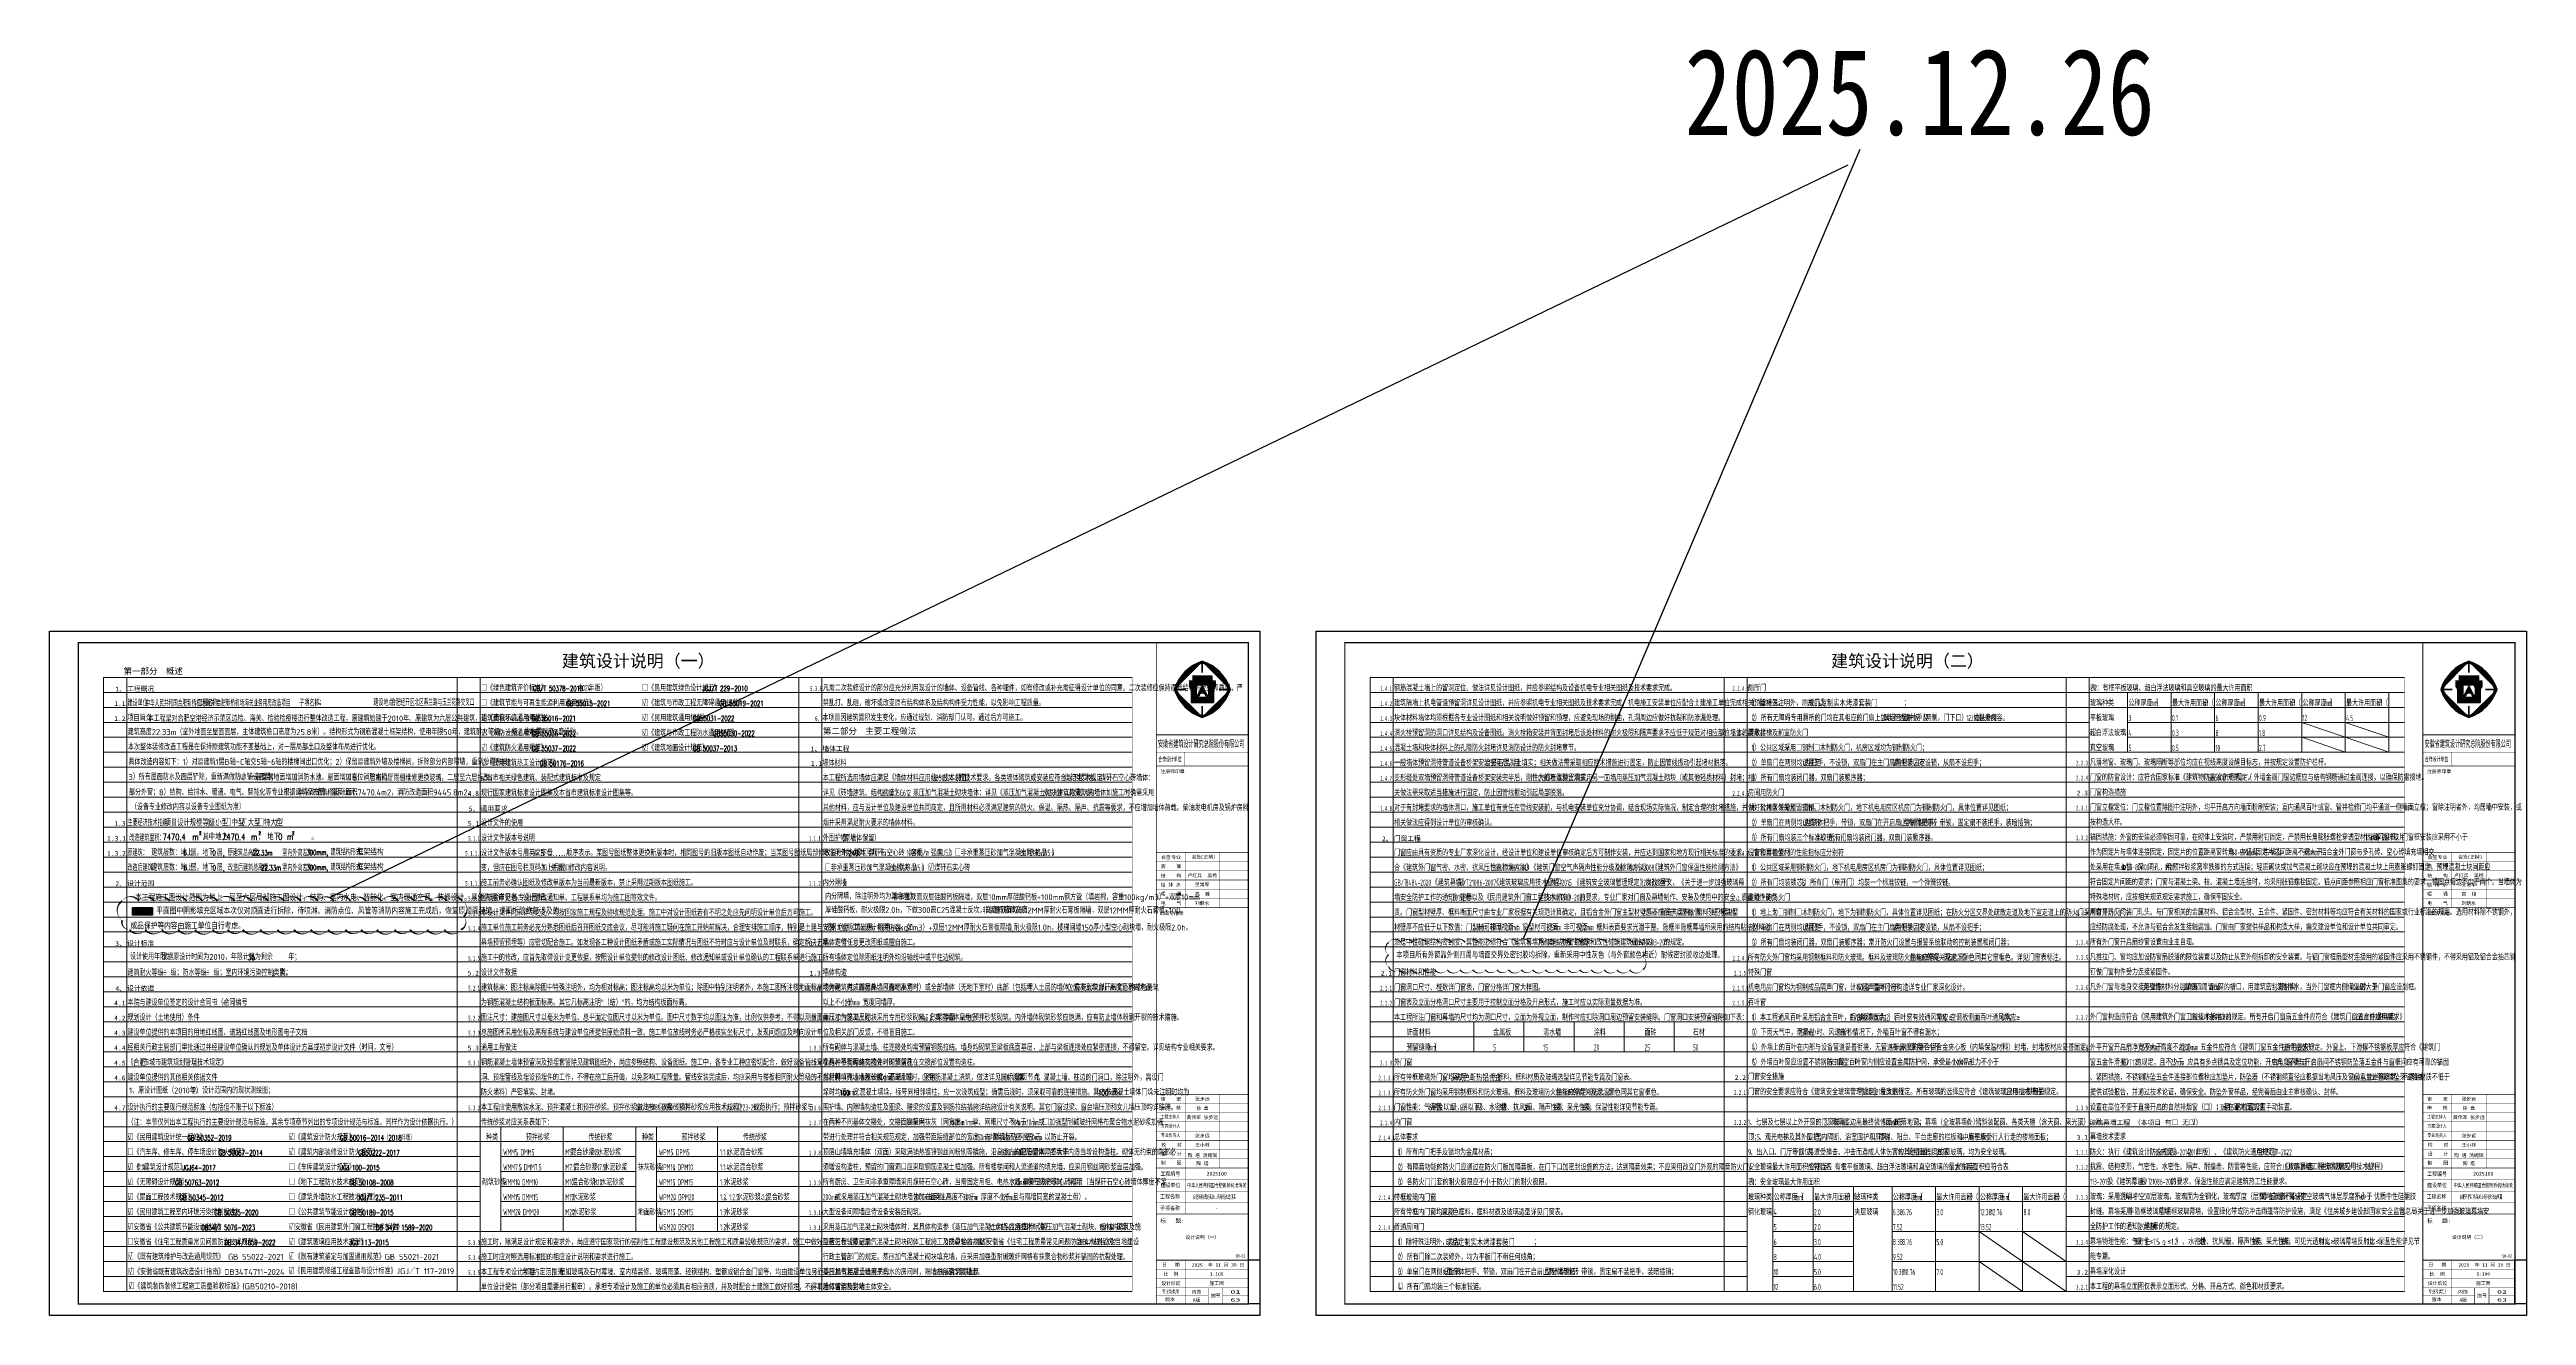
# Model space of a CAD drawing. Header units: millimetres. Extents: x -205444 to 751307, y 179719 to 310340.
# Drawn here: x -131801 to 83277, y 200444 to 310340 of the extents above; entities that cross this region are included whole.
import ezdxf
from ezdxf.enums import TextEntityAlignment as Align

# ---------------------------------------------------------------- set-up
doc = ezdxf.new("R2010")
doc.units = ezdxf.units.MM
doc.header["$LTSCALE"] = 1000
doc.layers.get('0').update_dxf_attribs({"linetype": 'CONTINUOUS'})
doc.layers.get('Defpoints').update_dxf_attribs({"color": 250, "linetype": 'CONTINUOUS'})
for name, color, linetype in [('$AUDIT_BAD_LAYER2', 7, 'CONTINUOUS'), ('4', 4, 'CONTINUOUS'), ('A-ANNO-TXT', 4, 'CONTINUOUS'), ('BZ_标准图框', 7, 'CONTINUOUS'), ('FC-Text Annotation', 50, 'CONTINUOUS'), ('HATCH【填充】', 250, 'CONTINUOUS'), ('PUB_TEXT', 7, 'CONTINUOUS'), ('TEXT', 6, 'CONTINUOUS'), ('VHSoft_boundary', 7, 'CONTINUOUS'), ('WINDOW_TEXT', 7, 'CONTINUOUS'), ('项目信息', 220, 'CONTINUOUS'), ('项目数据', 200, 'CONTINUOUS')]:
    doc.layers.add(name, color=color, linetype=linetype)
for name, color, linetype, lineweight in [('A-ANNO-TABS', 163, 'CONTINUOUS', 13), ('L-说明', 55, 'CONTINUOUS', 13), ('LS-说明分割', 157, 'CONTINUOUS', 9)]:
    doc.layers.add(name, color=color, linetype=linetype, lineweight=lineweight)
doc.layers.add('VHSoft_barcode', color=7, linetype='CONTINUOUS', plot=False)
doc.styles.add('_TCH_SPACE', font='SIMPLEX', dxfattribs={"bigfont": 'GBCBIG'})
doc.styles.add('AADRI_DIM_T3', font='simplex.shx', dxfattribs={"width": 0.7, "bigfont": 'hztxt.shx'})
doc.styles.add('HT', font='simhei.ttf')
doc.styles.add('hz', font='simplex.shx', dxfattribs={"width": 0.8, "height": 300, "bigfont": 'hztxt.shx'})
doc.styles.get("Standard").update_dxf_attribs({"font": 'GBENOR', "bigfont": 'GBCBIG.shx'})
doc.styles.add('STYLE1', font='simhei.ttf')
doc.styles.add('文字', font='SimSun.ttf', dxfattribs={"width": 0.8})

msp = doc.modelspace()

# ---------------------------------------------------------------- texts
at = {"layer": '$AUDIT_BAD_LAYER2', "color": 2, "style": 'hz', "width": 0.6}
for s, p in [('6', (-120157.1, 240398.3)), ('6', (-120150.7, 239098.3)), ('0', (-117654.9, 240376.4)), ('0', (-117648.5, 239076.4))]:
    msp.add_text(s, height=461.7, dxfattribs=at).set_placement(p)
at = {"style": 'HT'}
for s, p in [('1.1', (-126184.6, 253352.4)), ('1.2', (-126184.6, 252052.4)), ('1.1', (-65692.8, 248152.4)), ('4.8', (-95497.7, 245552.4)), ('2.3', (44217.6, 245592)), ('1.3', (-126184.6, 242952.4)), ('5.1', (-95497.7, 242952.4)), ('1.2', (-65810.8, 232552.4)), ('5.2', (-95497.7, 229952.4)), ('1.3', (-65810.8, 229952.4)), ('2.1', (-16206.1, 229952.4)), ('4.1', (-126184.6, 227352.4)), ('4.2', (-126184.6, 226052.4)), ('4.3', (-126184.6, 224752.4)), ('4.4', (-126184.6, 223452.4)), ('5.3', (-95497.7, 223452.4)), ('4.5', (-126184.6, 222152.4)), ('4.6', (-126184.6, 220852.4)), ('2.2', (14530.8, 220892)), ('4.7', (-126184.6, 218252.4)), ('3.1', (44217.6, 215692)), ('3.2', (44217.6, 203992)), ('1.4', (-65810.8, 202652.4))]:
    msp.add_text(s, height=420, dxfattribs=at).set_placement(p)
at = {"layer": '4', "style": 'HT'}
for s, p in [('1、', (-126087.9, 254612.1)), ('工程概况', (-125065.6, 254646.6)), ('1、', (-65714.1, 249412.1)), ('墙体工程', (-64691.8, 249446.6)), ('5、', (-95401, 244212.1)), ('通用要求', (-94378.7, 244246.6)), ('2、', (-16109.4, 241612.1)), ('门窗工程', (-15087.1, 241646.6)), ('2、', (-126087.9, 237712.1)), ('设计范围', (-125065.6, 237746.6)), ('3、', (-126087.9, 232512.1)), ('设计标准', (-125065.6, 232546.6)), ('4、', (-126087.9, 228612.1)), ('设计依据', (-125065.6, 228646.6)), ('3、', (44314.4, 216951.7)), ('玻璃幕墙工程 （本项目 有□ 无□）', (45336.7, 216986.2))]:
    msp.add_text(s, height=420, dxfattribs=at).set_placement(p)
at = {"layer": '4', "char_height": 527.52, "width": 33170.4, "attachment_point": 1, "style": 'HT'}
for s, insert in [('第一部分  概述', (-125374.3, 256642.4)), ('第二部分  主要工程做法', (-64644.8, 251442.4))]:
    msp.add_mtext(s, dxfattribs=dict(at, insert=insert))
at = {"layer": 'A-ANNO-TABS', "color": 0, "style": 'STYLE1'}
for s, p in [('建筑设计说明（一）', (-87308.8, 256726.4)), ('建筑设计说明（二）', (22899.1, 256726.4))]:
    msp.add_text(s, height=1080, dxfattribs=at).set_placement(p)
at = {"layer": 'A-ANNO-TXT', "color": 6, "style": 'hz', "width": 0.8}
for s, p in [('框架结构', (-105125.7, 240387.9)), ('框架结构', (-105125.7, 239087.9)), ('   本工程施工图设计范围为地上一层至六层局部施工图设计，结构、室内水电、智能化、室内暖通空调、装修设计。具体内容详见各专业图纸。', (-125340.7, 236442.4)), ('成品保护等内容由施工单位自行考虑。', (-124766.5, 233981.2)), ('平面图中阴影填充区域本次仅对顶面进行拆除，待喷淋、消防点位、风管等消防内容施工完成后，恢复原顶面装饰。顶面拆除恢复涉及的', (-122525.6, 235281.2))]:
    msp.add_text(s, height=540, dxfattribs=at).set_placement(p)
at = {"layer": 'FC-Text Annotation', "color": 3, "style": '文字', "width": 0.8}
msp.add_text('2025.12.26', height=7500, dxfattribs=at).set_placement((10179.6, 302921.2))
at = {"layer": 'L-说明'}
for s, height, style, width, p in [('建设单位：', 540, 'hz', 0.6, (-125027.8, 253342.4)), ('工程名称：', 540, 'hz', 0.6, (-118945.6, 253342.4)), ('子项名称：', 540, 'hz', 0.6, (-110112.3, 253342.4)), ('建设地点：', 540, 'hz', 0.6, (-103686.4, 253382.2)), ('5.3.6', 420, 'HT', 0.6, (-65760.8, 254652.4)), ('1.4.1', 420, 'HT', 0.6, (-16256.1, 254652.4)), ('2.1.4.4', 420, 'HT', 0.6, (14330.8, 254652.4)), ('1.4.2', 420, 'HT', 0.6, (-16256.1, 253352.4)), ('1.4.3', 420, 'HT', 0.6, (-16256.1, 252052.4)), ('1.4.4', 420, 'HT', 0.6, (-16256.1, 250752.4)), ('1.4.5', 420, 'HT', 0.6, (-16256.1, 249452.4)), ('2.1.4.5', 420, 'HT', 0.6, (14330.8, 250752.4)), ('1.4.6', 420, 'HT', 0.6, (-16256.1, 248152.4)), ('2.2.3', 420, 'HT', 0.6, (44167.6, 248192)), ('1.4.7', 420, 'HT', 0.6, (-16256.1, 246852.4)), ('2.1.4.6', 420, 'HT', 0.6, (14330.8, 245552.4)), ('2.2.4', 420, 'HT', 0.6, (44167.6, 246892)), ('主要经济技术指标：', 540, 'hz', 0.6, (-125027.8, 242942.4)), ('1.4.8', 420, 'HT', 0.6, (-16256.1, 244252.4)), ('2.3.1', 420, 'HT', 0.6, (44167.6, 244292)), ('原建筑：', 540, 'hz', 0.6, (-125027.8, 240342.4)), ('改造建筑面积：', 540, 'hz', 0.6, (-124878.9, 241642.4)), ('建筑层数：地上', 540, 'AADRI_DIM_T3', 0.7, (-122962.3, 240359.3)), ('层，地下', 540, 'AADRI_DIM_T3', 0.7, (-119554.4, 240359.3)), ('层,', 540, 'AADRI_DIM_T3', 0.7, (-117280.4, 240359.3)), ('原建筑总高度：', 540, 'hz', 0.6, (-116320.1, 240342.4)), ('室内外高差为', 540, 'hz', 0.6, (-111582.4, 240335.4)), ('建筑结构形式：', 540, 'hz', 0.6, (-107391.6, 240388.4)), ('5.1.1', 420, 'HT', 0.6, (-95447.7, 241652.4)), ('1.1.1', 420, 'HT', 0.6, (-65860.8, 241652.4)), ('2.3.2', 420, 'HT', 0.6, (44167.6, 241692)), ('改造后建筑：', 540, 'hz', 0.6, (-125027.8, 239042.4)), ('建筑层数：地上', 540, 'AADRI_DIM_T3', 0.7, (-122955.9, 239059.3)), ('层，地下', 540, 'AADRI_DIM_T3', 0.7, (-119548, 239059.3)), ('层,', 540, 'AADRI_DIM_T3', 0.7, (-117274, 239059.3)), ('改造后建筑总高度：', 540, 'hz', 0.6, (-116313.7, 239042.4)), ('室内外高差为', 540, 'hz', 0.6, (-111582.4, 239035.4)), ('建筑结构形式：', 540, 'hz', 0.6, (-107391.6, 239088.4)), ('5.1.1.1', 420, 'HT', 0.6, (-95697.7, 240352.4)), ('2.1.4.7', 420, 'HT', 0.6, (14330.8, 240352.4)), ('5.1.1.2', 420, 'HT', 0.6, (-95697.7, 237752.4)), ('5.1.2', 420, 'HT', 0.6, (-95447.7, 236452.4)), ('1.1.2', 420, 'HT', 0.6, (-65860.8, 237752.4)), ('2.1.4.8', 420, 'HT', 0.6, (14330.8, 236452.4)), ('5.1.3', 420, 'HT', 0.6, (-95447.7, 235152.4)), ('2.3.3', 420, 'HT', 0.6, (44167.6, 235192)), ('5.1.4', 420, 'HT', 0.6, (-95447.7, 233852.4)), ('2.3.4', 420, 'HT', 0.6, (44167.6, 232592)), ('5.1.5', 420, 'HT', 0.6, (-95447.7, 231252.4)), ('1.2.1', 420, 'HT', 0.6, (-65860.8, 231252.4)), ('2.1.4.9', 420, 'HT', 0.6, (14330.8, 231252.4)), ('2.1.5', 420, 'HT', 0.6, (14480.8, 229952.4)), ('2.3.5', 420, 'HT', 0.6, (44167.6, 231292)), ('5.2.1', 420, 'HT', 0.6, (-95447.7, 228652.4)), ('1.3.1', 420, 'HT', 0.6, (-65860.8, 228652.4)), ('2.1.1', 420, 'HT', 0.6, (-16256.1, 228652.4)), ('2.1.5.1', 420, 'HT', 0.6, (14330.8, 228652.4)), ('2.3.6', 420, 'HT', 0.6, (44167.6, 228692)), ('5.2.2', 420, 'HT', 0.6, (-95447.7, 226052.4)), ('1.3.2', 420, 'HT', 0.6, (-65860.8, 226052.4)), ('2.1.2', 420, 'HT', 0.6, (-16256.1, 227352.4)), ('2.1.5.2', 420, 'HT', 0.6, (14330.8, 227352.4)), ('2.3.7', 420, 'HT', 0.6, (44167.6, 226092)), ('5.2.3', 420, 'HT', 0.6, (-95447.7, 224752.4)), ('1.3.3', 420, 'HT', 0.6, (-65860.8, 223452.4)), ('2.3.8', 420, 'HT', 0.6, (44167.6, 223452.4)), ('5.3.1', 420, 'HT', 0.6, (-95447.7, 222152.4)), ('1.3.4', 420, 'HT', 0.6, (-65860.8, 222152.4)), ('2.1.3', 420, 'HT', 0.6, (-16256.1, 222152.4)), ('1.3.5', 420, 'HT', 0.6, (-65860.8, 220852.4)), ('2.1.3.1', 420, 'HT', 0.6, (-16406.1, 220852.4)), ('2.1.3.2', 420, 'HT', 0.6, (-16406.1, 219552.4)), ('2.2.1', 420, 'HT', 0.6, (14480.8, 219592)), ('5.3.2', 420, 'HT', 0.6, (-95447.7, 218252.4)), ('1.3.6', 420, 'HT', 0.6, (-65860.8, 218252.4)), ('1.3.7', 420, 'HT', 0.6, (-65860.8, 216952.4)), ('2.1.3.3', 420, 'HT', 0.6, (-16406.1, 218252.4)), ('2.1.4', 420, 'HT', 0.6, (-16256.1, 216952.4)), ('2.2.2', 420, 'HT', 0.6, (14480.8, 216992)), ('2.3.9', 420, 'HT', 0.6, (44167.6, 218252.4)), ('2.1.4.1', 420, 'HT', 0.6, (-16406.1, 215652.4)), ('1.3.8', 420, 'HT', 0.6, (-65860.8, 214352.4)), ('3.1.1', 420, 'HT', 0.6, (44167.6, 214392)), ('3.1.2', 420, 'HT', 0.6, (44167.6, 213092)), ('1.3.9', 420, 'HT', 0.6, (-65860.8, 211752.4)), ('2.1.4.2', 420, 'HT', 0.6, (-16406.1, 210452.4)), ('3.1.3', 420, 'HT', 0.6, (44167.6, 210492)), ('1.3.10', 420, 'HT', 0.6, (-65860.8, 209152.4)), ('5.3.3', 420, 'HT', 0.6, (-95447.7, 206552.4)), ('1.3.11', 420, 'HT', 0.6, (-65860.8, 207852.4)), ('2.1.4.3', 420, 'HT', 0.6, (-16406.1, 207852.4)), ('3.1.4', 420, 'HT', 0.6, (44167.6, 206592)), ('5.3.4', 420, 'HT', 0.6, (-95447.7, 205252.4)), ('5.3.5', 420, 'HT', 0.6, (-95447.7, 203952.4)), ('1.3.12', 420, 'HT', 0.6, (-65860.8, 203952.4)), ('3.2.1', 420, 'HT', 0.6, (44167.6, 202692))]:
    msp.add_text(s, height=height, dxfattribs=dict(at, style=style, width=width)).set_placement(p)
for s, height, p in [('□《绿色建筑评价标准》', 520.851, (-94340.9, 254642.4)), ('□《建筑节能与可再生能源利用通用规范》', 520.851, (-94340.9, 253342.4)), ('（', 520.9, (-86158.7, 254642.4)), ('年版）', 520.85, (-84996.6, 254642.4)), ('□《民用建筑绿色设计规范》', 520.851, (-80340.9, 254642.4)), ('□《建筑与市政工程无障碍通用规范》', 520.851, (-80340.9, 253342.4)), ('凡需二次装修设计的部分应充分利用现设计的墙体、设备管线、各种埋件，如有修改或补充需征得设计单位的同意。二次装修应保持原有结构的完好和质量，严', 520.851, (-64654, 254642.4)), ('禁乱打、乱砸，破坏或改变原有结构体系及结构构件受力性能，以免影响工程质量。', 520.851, (-64654, 253346.4)), ('钢筋混凝土墙上的留洞定位、做法详见设计图纸，并应参照结构及设备机电专业相关图纸及技术要求完成。', 520.851, (-15049.3, 254642.4)), ('建筑隔墙上机电管道预留洞详见设计图纸，并应参照机电专业相关图纸及技术要求完成，机电施工安装单位应配合土建施工单位完成相关预留施工。', 520.851, (-15049.3, 253342.4)), ('厕所门', 520.85, (15687.6, 254642.4)), ('（', 520.9, (15687.6, 253342.4)), ('）除特殊注明外，厕所门为                    ；', 520.851, (16201.7, 253342.4)), ('表', 520.9, (45374.5, 254642.4)), ('玻璃种类', 520.85, (45374.5, 253342.4)), ('：有框平板玻璃、超白浮法玻璃和真空玻璃的最大许用面积', 520.851, (45942.6, 254642.4)), ('公称厚度（', 520.85, (48718.3, 253342.4)), ('）', 520.9, (51100, 253342.4)), ('最大许用面积（', 520.85, (52496.9, 253342.4)), ('）', 520.9, (55459.5, 253342.4)), ('公称厚度（', 520.85, (56275.6, 253342.4)), ('）', 520.9, (58657.3, 253342.4)), ('最大许用面积（', 520.85, (60054.2, 253342.4)), ('）', 520.9, (63016.8, 253342.4)), ('公称厚度（', 520.85, (63832.9, 253342.4)), ('）', 520.9, (66214.6, 253342.4)), ('最大许用面积（', 520.85, (67611.5, 253342.4)), ('）', 520.9, (70574.1, 253342.4)), ('□《建筑环境通用规范》', 520.851, (-94340.9, 252042.4)), ('□《民用建筑通用规范》', 520.851, (-80338.4, 252042.4)), ('块体材料墙体均须根据各专业设计图纸和相关说明做好预留和预埋，应避免现场的剔凿，孔洞周边应做好抗裂和防渗漏处理。', 520.851, (-15049.3, 252042.4)), ('（', 520.9, (15687.6, 252046.4)), ('）所有无障碍专用厕所的门均在其相应的门扇上加装不锈钢拉手及', 520.851, (16255.7, 252046.4)), ('厚铝合金护板（两侧，门下口），做法参见', 520.851, (27440, 252046.4)), ('相关内容。', 520.85, (35697.8, 252046.4)), ('平板玻璃', 520.85, (45374.5, 252046.4)), ('□《消防设施通用规范》', 520.851, (-94340.9, 250742.4)), ('□《建筑防火通用规范》', 520.851, (-94340.9, 249442.4)), ('□《建筑地面设计规范》', 520.851, (-80340.9, 249442.4)), ('□《建筑与市政工程防水通用规范》', 520.851, (-80338.4, 250742.4)), ('消火栓预留洞的洞口详见结构及设备图纸。消火栓箱安装并背面封堵后该处材料的耐火极限和隔声要求不应低于规范对相应部位墙体的要求。', 520.851, (-15049.3, 250742.4)), ('混凝土墙和块体材料上的孔隙防火封堵详见消防设计的防火封堵章节。', 520.851, (-15049.3, 249442.4)), ('疏散楼梯及前室防火门', 520.85, (15687.6, 250742.4)), ('（', 520.9, (15687.6, 249442.4)), ('）公共区域采用□钢制□木制防火门，机房区域均为钢制防火门；', 520.851, (16201.7, 249442.4)), ('超白浮法玻璃', 520.85, (45374.5, 250750.4)), ('真空玻璃', 520.85, (45374.5, 249454.4)), ('□《民用建筑热工设计规范》', 520.851, (-94340.9, 248142.4)), ('□省市相关绿色建筑、装配式建筑标准及规定', 520.851, (-94340.9, 246842.4)), ('本工程所选用墙体应满足《墙体材料应用统一技术规范》', 520.851, (-64654, 246842.4)), ('的技术要求。各类墙体砌筑或安装应符合以下技术规定', 520.851, (-52880.3, 246842.4)), ('烧结类页岩、煤矸石空心砖墙体：', 520.851, (-43699.7, 246842.4)), ('一般墙体预留洞待管道设备桥架安装完毕后，用', 520.851, (-15049.3, 248142.4)), ('变形缝处双墙预留洞待管道设备桥架安装完毕后，刚性大的墙体预留洞采用', 520.851, (-15049.3, 246842.4)), ('细石混凝土填实；相关做法需采取相应技术措施进行固定，防止因管线振动引起堵材脱落。', 520.851, (-6574.2, 248142.4)), ('细石混凝土填实，另一面墙用蒸压加气混凝土砌块（或其他轻质材料）封堵；相', 520.851, (-2024.4, 246842.4)), ('（', 520.9, (15687.6, 248146.4)), ('（', 520.9, (15687.6, 246850.4)), ('）单扇门在两侧均设固定', 520.851, (16255.7, 248146.4)), ('）所有门扇均装闭门器，双扇门装顺序器；', 520.851, (16255.7, 246850.4)), ('型把手，不设锁，双扇门在主门扇两侧装固定', 520.851, (20642.4, 248146.4)), ('型把手，不设锁，从扇不设把手；', 520.851, (28441.3, 248146.4)), ('凡落地窗、玻璃门、玻璃隔断等部位均应在视线高度设醒目标志，并按规定设置防护栏杆。', 520.851, (45374.5, 248182)), ('门窗的防雷设计：应符合国家标准《建筑物防雷设计规范》（', 520.851, (45374.5, 246882)), ('）的规定。外墙金属门窗边框应与结构钢筋通过金属连接，以确保防雷接地。', 520.851, (56988.5, 246882)), ('详见《砖墙建筑、结构构造》', 520.851, (-64654, 245546.4)), ('、', 520.9, (-58780.1, 245546.4)), ('；蒸压加气混凝土砌块墙体：详见《蒸压加气混凝土砌块建筑构造》皖', 520.851, (-57347.9, 245546.4)), ('。二次砌筑内墙体如施工时确需采用', 520.851, (-44217.3, 245546.4)), ('关做法需采取适当措施进行固定，防止因管线振动引起局部脱落。', 520.851, (-15049.3, 245542.4)), ('房间用防火门', 520.85, (15687.6, 245542.4)), ('(', 540, (-118128.2, 242942.4)), (')', 540, (-112209.2, 242942.4)), ('烟井采用满足耐火要求的墙体材料。', 520.851, (-64654, 242954.4)), ('其他材料，应与设计单位及建设单位共同商定，且所用材料必须满足建筑的防火、保温、隔热、隔声、抗震等要求，不应增加墙体荷载。柴油发电机房及锅炉房排', 520.851, (-64654, 244250.4)), ('相关做法应得到设计单位的审核确认。', 520.851, (-15049.3, 242946.4)), ('对于有封堵要求的墙体洞口，施工单位有责任在管线安装前，与机电安装单位充分协调，结合现场实际情况，制定合理的封堵措施，并做好封堵条件的预留工作。', 520.851, (-15049.3, 244242.4)), ('（', 520.9, (15687.6, 244242.4)), ('（', 520.9, (15687.6, 242942.4)), ('）公共区域采用□钢制□木制防火门，地下机电用房区机房门为钢制防火门，具体位置详见图纸；', 520.851, (16201.7, 244242.4)), ('）单扇门在两侧均设旋转', 520.851, (16255.7, 242942.4)), ('型联体把手，带锁，双扇门在开启扇上两侧装旋转', 520.851, (20642.4, 242942.4)), ('型联体把手，带锁，固定扇不装把手，装暗插销；', 520.851, (29199.6, 242942.4)), ('按构造大样。', 520.85, (45374.5, 242986)), ('门窗立樘定位：门立樘位置除图中注明外，均平开启方向墙面粉刷安装；室内通风百叶或窗、管井检修门均平通道一侧墙面立樘；窗除注明者外，均居墙中安装，或', 520.851, (45374.5, 244282)), ('设计文件版本号说明', 520.85, (-94340.9, 241642.4)), ('设计文件版本号用英文字母', 520.851, (-94340.9, 240342.4)), ('……顺序表示。某图号图纸整体更换新版本时，相同图号的旧版本图纸自动作废；当某图号图纸局部修改设计时，版本号可不', 520.851, (-88384.8, 240342.4)), ('外围护墙', 520.85, (-64654, 241642.4)), ('除注明外均为', 520.85, (-64654, 240342.4)), ('□煤矸石空心砖（容重', 520.85, (-61190, 240342.4)), ('，强度', 520.85, (-55798.5, 240342.4)), ('）', 520.9, (-53743.1, 240342.4)), ('□非承重蒸压砂加气混凝土砌块（', 520.851, (-53201.9, 240342.4)), ('合格品', 520.85, (-46758.7, 240342.4)), ('）', 520.9, (-44757.3, 240342.4)), ('门窗应由具有资质的专业厂家深化设计，经设计单位和建设单位审核确定后方可制作安装，并应达到国家和地方现行相关标准的要求。门窗和幕墙型材的性能指标应分别符', 520.851, (-15049.3, 240342.4)), ('设备管井检修门', 520.85, (15687.6, 240342.4)), ('（', 520.9, (15687.6, 241646.4)), ('）所有门扇均装三个标准铰链；（', 520.851, (16255.7, 241646.4)), ('）所有门扇均装闭门器，双扇门装顺序器。', 520.851, (22159, 241646.4)), ('锚固措施：外窗的安装必须牢固可靠，在砌体上安装时，严禁用射钉固定，严禁用长角膨胀螺栓穿透型材固定门窗框。门窗框安装应采用不小于', 520.851, (45374.5, 241682)), ('作为固定片与墙体连接固定，固定片的位置距离窗转角、中竖挺、中横挺', 520.851, (45374.5, 240382)), ('，固定片之间距离不得大于', 520.851, (59262.2, 240382)), ('。铝合金外门窗与多孔砖、空心砖填充墙相交', 520.851, (64865, 240382)), ('厚镀锌铁片', 520.85, (70151.9, 241682)), ('变，但应在图号栏页码加上后缀', 520.851, (-94340.9, 239046.4)), ('、', 520.9, (-89548.1, 240342.4)), ('、', 520.9, (-88953, 240342.4)), ('，并增加修改内容说明。', 520.851, (-88789.8, 239046.4)), ('□非承重蒸压砂加气混凝土砌块（', 520.851, (-64492, 239046.4)), ('厚', 520.9, (-61731.1, 240342.4)), ('优等品', 520.85, (-58048.8, 239046.4)), ('）', 520.9, (-56047.3, 239046.4)), ('□煤矸石实心砖', 520.85, (-55506.2, 239046.4)), ('合《建筑外门窗气密、水密、抗风压性能检测方法》', 520.851, (-15049.3, 239046.4)), ('、《建筑门窗空气声隔声性能分级及检测方法》', 520.851, (-3735.9, 239046.4)), ('、《建筑外门窗保温性能检测方法》', 520.851, (6791.2, 239046.4)), ('（', 520.9, (15687.6, 239042.4)), ('）公共区域采用钢制防火门，地下机电用房区机房门为钢制防火门，具体位置详见图纸；', 520.851, (16201.7, 239042.4)), ('处采用在墙上钻', 520.85, (45374.5, 239086)), ('深', 520.9, (49513.5, 239086)), ('洞孔，用', 520.85, (50405.7, 239086)), ('预拌砂浆窝牢铁脚的方式连接；轻质砌块或加气混凝土砌块应在预埋的混凝土块上用膨胀螺钉固定，预埋混凝土块间距应', 520.851, (52543.3, 239086)), ('施工前务必确认图纸及修改单版本为当前最新版本，禁止采用过期版本图纸施工。', 520.851, (-94340.9, 237742.4)), ('图纸会审记录、设计修改通知单、工程联系单均为施工图等效文件。', 520.851, (-94340.9, 236442.4)), ('内分隔墙', 520.85, (-64654, 237742.4)), ('内分隔墙，除注明外均为其余均为                                                                    ', 520.851, (-64450.4, 236561.7)), ('墙安全防护工作的通知》建标', 520.851, (-15049.3, 236454.4)), ('、《建筑幕墙》', 520.85, (-12295.3, 237750.4)), ('号以及《民用建筑外门窗工程技术标准》', 520.851, (-8824.4, 236454.4)), ('、《建筑玻璃应用技术规程》', 520.851, (-6968.3, 237750.4)), ('、《建筑安全玻璃管理规定》发改运行', 520.851, (12.7, 237750.4)), ('的要求，专业厂家对门窗及幕墙制作、安装及使用中的安全、质量和性能负', 520.851, (1052.2, 236454.4)), ('号文、《关于进一步加强玻璃幕', 520.851, (8078.2, 237750.4)), ('走道上的防火门', 520.85, (15687.6, 236442.4)), ('（', 520.9, (15687.6, 237746.4)), ('）所有门均装锁芯；', 520.85, (16255.7, 237746.4)), ('（', 520.9, (19992.1, 237746.4)), ('）所有门（单开门）均装一个标准铰链，一个弹簧铰链。', 520.851, (20560.2, 237746.4)), ('符合固定片间距的要求；门窗与混凝土梁、柱、混凝土墙连接时，均采用胀锚螺栓固定。锚点间距参照相应门窗标准图集的要求，锚固点每边不少于两个。当墙体为', 520.851, (45374.5, 237790)), ('特殊墙材时，应按相关规范规定要求施工，确保牢固安全。', 520.851, (45374.5, 236494)), ('本设计文件凡未详尽之处，均按国家施工规程及验收规范处理。施工中对设计图纸若有不明之处应先问明设计单位后方可施工。', 520.851, (-94340.9, 235142.4)), ('材壁厚不应低于以下数值：门型材可视面', 520.851, (-15049.3, 233862.4)), ('责。门窗型材壁厚、框料断面尺寸由专业厂家根据有关规范计算确定，且铝合金外门窗主型材壁厚不应低于以下数值：门结构型材', 520.851, (-15049.3, 235158.4)), ('，非可视面', 520.85, (-7279.6, 233862.4)), ('；窗型材可视面', 520.85, (-4438.9, 233862.4)), ('，非可视面', 520.85, (-839.8, 233862.4)), ('。框料表面要求光滑平整。隐框半隐框幕墙所采用的结构粘结材料必', 520.851, (2000.9, 233862.4)), ('，窗结构型材', 520.85, (7507.2, 235158.4)), ('；塑料外门窗主型', 520.85, (10673.1, 235158.4)), ('（', 520.9, (15687.6, 235142.4)), ('）地上为□钢制□木制防火门，地下为钢制防火门，具体位置详见图纸；在防火分区交界处疏散走道及地下室走道上的防火门采用常开防火门；', 520.851, (16201.7, 235142.4)), ('所有平开门均装门轧头。与门窗相关的金属材料、铝合金型材、五金件、紧固件、密封材料等均应符合有关材料的国家或行业标准的规定。选用材料除不锈钢外，', 520.851, (45374.5, 235182)), ('应经防腐处理，不允许与铝合金发生接触腐蚀。门窗由厂家提供样品和构造大样，需交建设单位和设计单位共同审定。', 520.851, (45374.5, 233886)), ('幕墙预留预埋等）应密切配合施工。如发现各工种设计图纸矛盾或施工实际情况与图纸不符时应与设计单位及时联系，确定解决方案，不得任意更改图纸或擅自施工。', 520.851, (-94340.9, 232546.4)), ('施工单位施工前务必充分熟悉图纸后召开图纸交底会议，尽可能将施工疑问在施工开始前解决，合理安排施工顺序，特别是土建与安装（包括二次设计相关内容，如', 520.851, (-94340.9, 233842.4)), ('须是中性硅酮结构密封胶，其性能必须符合《建筑幕墙用硅酮结构密封胶》', 520.851, (-15049.3, 232566.4)), ('及《硅酮和改性硅酮建筑密封胶》', 520.851, (-107.4, 232566.4)), ('的规定。', 520.85, (8387.8, 232566.4)), ('（', 520.9, (15687.6, 233846.4)), ('（', 520.9, (15687.6, 232550.4)), ('）单扇门在两侧均设固定', 520.851, (16255.7, 233846.4)), ('）所有门扇均装闭门器，双扇门装顺序器；常开防火门设置与报警系统联动的控制装置和闭门器；', 520.851, (16255.7, 232550.4)), ('型把手，不设锁，双扇门在主门扇两侧装固定', 520.851, (20642.4, 233846.4)), ('型把手，不设锁，从扇不设把手；', 520.851, (28441.3, 233846.4)), ('所有外门窗开启扇纱窗设置由业主自理。', 520.851, (45374.5, 232582)), ('建筑耐火等级：', 520.85, (-125027.8, 229942.4)), ('设计使用年限：', 520.85, (-124808.7, 231336.5)), ('级；防水等级：', 520.85, (-121293.8, 229942.4)), ('级；室内环境污染控制类别：', 520.851, (-117559.7, 229942.4)), ('类。', 520.85, (-111820.8, 229942.4)), ('施工中的修改，应首先取得设计变更依据，按照设计单位提供的修改设计图纸、修改通知单或设计单位确认的工程联系单进行施工。', 520.851, (-94340.9, 231242.4)), ('所有墙体定位除图纸注明外均沿轴线中或平柱边砌筑。', 520.851, (-64654, 231242.4)), ('所有防火外门窗均采用钢制框料和防火玻璃。框料及玻璃防火性能应满足《防火窗》', 520.851, (15687.6, 231242.4)), ('特殊门窗', 520.85, (15687.6, 229942.4)), ('的有关规定。颜色同其它窗框色。详见门窗表标注。', 520.851, (31202, 231242.4)), ('钉做门窗构件受力连接紧固件。', 520.851, (45374.5, 229986)), ('凡推拉门、窗均应加设防窗扇脱落的限位装置以及防止从室外侧拆卸的安全装置。与铝门窗框扇型材连接用的紧固件应采用不锈钢件，不得采用铝及铝合金抽芯铆', 520.851, (45374.5, 231282)), ('建筑标高：图注标高除图中特殊注明外，均为相对标高；图注标高均以米为单位；除图中特别注明者外，本施工图所注楼地面标高均为建筑完成面标高，屋面标高均', 520.851, (-94340.9, 228642.4)), ('墙体砌筑时，首层外墙（有地下室时）或全部墙体（无地下室时）底部（包括埋入土层的墙体）应先砌筑煤矸石实心砖或先浇筑', 520.851, (-64654, 228642.4)), ('混凝土坎台，高度至室内地面', 520.851, (-42854.7, 228642.4)), ('门窗洞口尺寸、樘数详门窗表，门窗分格详门窗大样图。', 520.851, (-15049.3, 228642.4)), ('机电用房门窗均为钢制成品隔声门窗，计权隔声量不小于', 520.851, (15687.6, 228642.4)), ('。隔声门窗构造详专业厂家深化设计。', 520.851, (25976.3, 228642.4)), ('凡外门窗与墙身交接处空隙', 520.851, (45374.5, 228682)), ('用弹性材料分层填满', 520.85, (50018.8, 228682)), ('窗框四周留出', 520.85, (53525.6, 228682)), ('深的槽口，用建筑密封膏封实', 520.851, (56475.5, 228682)), ('以防渗水，当外门窗框内侧保温层大于', 520.851, (61498.9, 228682)), ('时，外门窗应设副框。', 520.85, (68835.5, 228682)), ('为钢筋混凝土结构板面标高。其它凡标高注明“（结）”的，均为结构板面标高。', 520.851, (-94340.9, 227346.4)), ('图注尺寸：建施图尺寸以毫米为单位、总平面定位图尺寸以米为单位。图中尺寸数字均以图注为准，比例仅供参考，不得以测量图面尺寸为施工尺寸。', 520.851, (-94340.9, 226042.4)), ('蒸压加气混凝土砌块采用专用砂浆砌筑，砂浆等级', 520.851, (-64654, 226042.4)), ('以上不小于', 520.85, (-64654, 227346.4)), ('，宽度同墙厚。', 520.85, (-61705.3, 227346.4)), ('；其它墙体采用', 520.85, (-55421.7, 226042.4)), ('预拌砂浆砌筑。内外墙体砌筑砂浆应饱满，应有防止墙体粉刷开裂的技术措施。', 520.851, (-51633.7, 226042.4)), ('本工程所注门窗和幕墙的尺寸均为洞口尺寸，立面为外视立面，制作时应扣除洞口周边预留安装缝隙。门窗洞口安装预留缝隙如下表：', 520.851, (-15049.3, 226042.4)), ('门窗表及立面分格洞口尺寸主要用于控制立面分格及开启形式，施工时应以实际测量数据为准。', 520.851, (-15049.3, 227342.4)), ('百叶窗', 520.85, (15687.6, 227342.4)), ('（', 520.9, (15687.6, 226042.4)), ('）本工程通风百叶采用铝合金百叶，铝合金表面为', 520.851, (16201.7, 226042.4)), ('氟碳喷涂；（', 520.85, (25407, 226042.4)), ('）百叶窗有效通风率应≥', 520.851, (27870.9, 226042.4)), ('；空调板侧面百叶通风率应≥', 520.851, (32716.5, 226042.4)), ('；', 520.9, (38320.5, 226042.4)), ('外门窗构造应符合《民用建筑外门窗工程技术标准》', 520.851, (45374.5, 226082)), ('的规定。所有开启门窗扇五金件应符合《建筑门窗五金件通用要求》', 520.851, (57146.8, 226082)), ('的规定。', 520.85, (70303.3, 226082)), ('总施图所采用坐标及高程系统与建设单位所提供原始资料一致。施工单位放线时务必严格核实坐标尺寸，发现问题应及时向设计单位及相关部门反馈，不得盲目施工。', 520.851, (-94340.9, 224742.4)), ('所有砌体与混凝土墙、柱连接处均需预留钢筋拉结。墙身均砌筑至梁板底面基层，上部与梁板连接处应紧密连接，不得留空。详见结构专业相关要求。', 520.851, (-64654, 223442.4)), ('饰面材料', 520.85, (-13949.3, 224742.4)), ('预留缝隙（', 520.85, (-13949.3, 223442.4)), ('）', 520.9, (-11567.6, 223442.4)), ('金属板', 520.85, (-6449.3, 224742.4)), ('清水墙', 520.85, (-2101.8, 224742.4)), ('涂料', 520.85, (2295.7, 224742.4)), ('面砖', 520.85, (6693.3, 224742.4)), ('石材', 520.85, (10890.8, 224742.4)), ('（', 520.9, (15687.6, 224746.4)), ('（', 520.9, (15687.6, 223450.4)), ('）下雨天气中，雨量在', 520.85, (16255.7, 224746.4)), ('）外墙上的百叶在内部与设备管道妥善衔接，无管道部分应采用不小于', 520.851, (16282.7, 223450.4)), ('小时、风速在', 520.85, (21100.2, 224746.4)), ('米', 520.9, (23699.1, 224746.4)), ('秒情况下，外墙百叶窗不得有漏水；', 520.851, (24267.3, 224746.4)), ('厚度的复合铝合金夹心板（内填保温材料）封堵，封堵板材应妥善固定；', 520.851, (28900.3, 223450.4)), ('外平开窗开启扇净宽不大于', 520.851, (45374.5, 223442.4)), ('，高度不超过', 520.85, (50977.3, 223442.4)), ('。五金件应符合《建筑门窗五金件通用要求》', 520.851, (54440.1, 223442.4)), ('的规定。外窗上、下滑撑不锈钢板厚应符合《建筑门', 520.851, (63805.1, 223442.4)), ('钢筋混凝土墙体预留洞及预埋套管除见建筑图纸外，尚应参照结构、设备图纸。施工中，各专业工种应密切配合，做好设备管线穿墙身、楼板等结构构件时的预留孔', 520.851, (-94340.9, 222142.4)), ('在两种不同砌体交接处，砌筑前应在交接部位设置构造柱。', 520.851, (-64654, 222142.4)), ('外门窗', 520.85, (-15049.3, 222142.4)), ('（', 520.9, (15687.6, 222154.4)), ('）外墙百叶窗应设置不锈钢防虫网；（', 520.851, (16255.7, 222154.4)), ('）临空百叶窗内侧应设置金属防护网，承受最小水平推力不小于', 520.851, (22890.3, 222154.4)), ('。', 520.9, (34748.4, 222154.4)), ('窗五金件滑撑》', 520.85, (45374.5, 222146.4)), ('的规定，且不少于', 520.85, (49324.5, 222146.4)), ('，应具有多点锁具及定位功能，开启角度不超过', 520.851, (53302.7, 222146.4)), ('°。窗框与开启扇间不锈钢防坠落五金件与窗框间应有可靠的锚固', 520.851, (61642.8, 222146.4)), ('洞、预埋管线及埋设预埋件的工作，不得在施工后开凿，以免影响工程质量。管线安装完成后，均应采用与楼板相同耐火等级的不燃材料（砖、水泥砂浆、混凝土或', 520.851, (-94340.9, 220846.4)), ('防火堵料）严密填实、封堵。', 520.851, (-94340.9, 219550.4)), ('垛时均设', 520.85, (-64654, 219546.4)), ('当后砌填充墙墙肢长度小于', 520.851, (-64654, 220842.4)), ('宽混凝土墙垛，标号同相邻墙柱，应一次浇筑成型；确需后浇时，须采取可靠的连接措施。其它非混凝土墙体门垛未注明时均为', 520.851, (-62003.4, 219546.4)), ('无法砌筑时，采用', 520.85, (-59051.2, 220842.4)), ('钢筋混凝土浇筑，做法详见国标图集', 520.851, (-55451, 220842.4)), ('第', 520.9, (-47980.7, 220842.4)), ('页节点', 520.85, (-47411.6, 220842.4)), ('；混凝土墙、柱边的门洞口，除注明外，需设门', 520.851, (-46004.1, 220842.4)), ('宽。', 520.85, (-39475.1, 219546.4)), ('所有带框玻璃外门窗均采用', 520.851, (-15049.3, 220842.4)), ('所有防火外门窗均采用钢制框料和防火玻璃。框料及玻璃防火性能应满足《防火窗》', 520.851, (-15049.3, 219542.4)), ('色框料，框料材质及玻璃选型详见节能专篇及门窗表。', 520.851, (-6611.5, 220842.4)), ('的有关规定。颜色同其它窗框色。', 520.851, (465.1, 219542.4)), ('门窗的安全要求应符合《建筑安全玻璃管理规定》发改运行', 520.851, (15687.6, 219582)), ('号文的规定。所有玻璃的选择应符合《建筑玻璃应用技术规程》', 520.851, (27165.5, 219582)), ('的有关规定。', 520.85, (39833.6, 219582)), ('提供试验报告，并通过技术论证，确保安全。防坠外窗样品，经完善后由业主审核确认、封样。', 520.851, (45374.5, 219554.4)), ('、紧固措施，不锈钢防坠五金件连接部位螺栓应加垫片，防坠器（不锈钢绳直径应根据当地风压及窗扇重量计算确定，不锈钢材质不低于', 520.851, (45374.5, 220850.4)), ('），应经实体坠落试验或', 520.851, (68637.4, 220850.4)), ('（注：本节仅列出本工程执行的主要设计规范与标准，其余专项章节列出的专项设计规范与标准，同样作为设计依据执行。）', 520.851, (-125027.8, 216942.4)), ('传统砂浆对应关系表如下：', 520.851, (-94340.9, 216946.4)), ('本工程应使用散装水泥、预拌混凝土和预拌砂浆。预拌砂浆做法按《预拌砂浆》', 520.851, (-94340.9, 218242.4)), ('及《预拌砂浆应用技术规程》', 520.851, (-78180.7, 218242.4)), ('规范执行；预拌砂浆与', 520.85, (-70686.8, 218242.4)), ('在两种不同基体交接处，交接面应采用', 520.851, (-64654, 216942.4)), ('围护墙、内隔墙构造柱及圈梁、腰梁的设置及钢筋拉结措施详结施设计有关说明。其它门窗过梁、窗台墙压顶和女儿墙压顶均详结施。', 520.851, (-64654, 218242.4)), ('□钢板网抹灰（网宽度≥', 520.851, (-57884.5, 216942.4)), ('厚、网眼尺寸不大于', 520.85, (-51660.7, 216942.4)), ('）或', 520.85, (-46439.4, 216942.4)), ('□加强型耐碱玻纤网格布聚合物水泥砂浆加强', 520.851, (-45519.1, 216942.4)), ('门窗性能：气密性', 520.85, (-15049.3, 218242.4)), ('内门窗', 520.85, (-15049.3, 216942.4)), ('层及以上', 520.85, (-11827.1, 218242.4)), ('级，', 520.85, (-10121.5, 218242.4)), ('层以下', 520.85, (-9174.2, 218242.4)), ('级、水密性', 520.85, (-7847.8, 218242.4)), ('级、抗风压', 520.85, (-5763, 218242.4)), ('级、隔声性能', 520.85, (-3543.3, 218242.4)), ('级、采光性能', 520.85, (-1079.4, 218242.4)), ('级。保温性能详见节能专篇。', 520.851, (1384.5, 218242.4)), ('、七层及七层以上外开窗的门窗玻璃；', 520.851, (15822.6, 216942.4)), ('、玻璃底边离最终装修面小于', 520.851, (22457.1, 216942.4)), ('的落地窗；', 520.85, (28439, 216942.4)), ('、幕墙（全玻幕墙外）；', 520.851, (30523.8, 216942.4)), ('、倾斜装配窗、各类天棚（含天窗、采光顶）、吊', 520.851, (34910.4, 216942.4)), ('设置在高位不便于直接开启的自然排烟窗（口），应在距地面高度', 520.851, (45374.5, 218242.4)), ('至', 520.9, (57017.8, 218242.4)), ('的位置设置手动装置。', 520.85, (58044.9, 218242.4)), ('□《民用建筑设计统一标准》', 520.851, (-125027.8, 215642.4)), ('□《建筑设计防火规范》', 520.851, (-111027.8, 215642.4)), ('种类', 520.85, (-93890.9, 215642.4)), ('预拌砂浆', 520.85, (-90440.9, 215642.4)), ('传统砂浆', 520.85, (-85010.9, 215642.4)), ('种类', 520.85, (-80367.1, 215642.4)), ('预拌砂浆', 520.85, (-76917.1, 215642.4)), ('传统砂浆', 520.85, (-71587.1, 215642.4)), ('带进行处理并符合相关规范规定，加强带距接缝部位的宽度：内墙每边不应小于', 520.851, (-64654, 215646.4)), ('、', 520.9, (-52660.8, 216942.4)), ('，外墙每边不应小于', 520.85, (-50384.8, 215646.4)), ('，以防止开裂。', 520.85, (-45919.5, 215646.4)), ('总体要求', 520.85, (-15049.3, 215642.4)), ('顶；', 520.85, (15687.6, 215646.4)), ('、观光电梯及其外围护；', 520.851, (16634.9, 215646.4)), ('、室内隔断、浴室围护和屏风；', 520.851, (20994.5, 215646.4)), ('、楼梯、阳台、平台走廊的栏板和中庭栏板；', 520.851, (26491.6, 215646.4)), ('、用于承受行人行走的楼地面板；', 520.851, (34263.6, 215646.4)), ('□《汽车库、修车库、停车场设计防火规范》', 520.851, (-125027.8, 214342.4)), ('□《', 520.85, (-125027.8, 213042.4)), ('建筑设计规范》', 520.85, (-123621.5, 213042.4)), ('□《建筑内部装修设计防火规范》', 520.851, (-111027.8, 214342.4)), ('□《车库建筑设计规范》', 520.851, (-111027.8, 213042.4)), ('、', 520.9, (-91280.3, 214342.4)), ('、', 520.9, (-91010.3, 213042.4)), ('混合砂浆、', 520.85, (-86580.4, 214342.4)), ('混合砂浆、', 520.85, (-86310.4, 213042.4)), ('水泥砂浆', 520.85, (-84252.7, 214342.4)), ('水泥砂浆', 520.85, (-83712.7, 213042.4)), ('抹灰砂浆', 520.85, (-80717.1, 213042.4)), ('、', 520.9, (-77783.5, 214342.4)), ('、', 520.9, (-77648.5, 213042.4)), ('水泥混合砂浆', 520.85, (-72967.6, 214342.4)), ('水泥混合砂浆', 520.85, (-72940.6, 213042.4)), ('须增设构造柱，预留的门窗洞口应采取钢筋混凝土框加强。所有楼梯间和人流通道的填充墙，应采用钢丝网砂浆面层加强。', 520.851, (-64654, 213046.4)), ('顶层山墙填充墙体（双面）采取满铺热镀锌钢丝网粉刷等措施，沿高度方向应设置间隔不大于', 520.851, (-64654, 214342.4)), ('的配筋砌体，或墙体内适当增设构造柱。砌体无约束的端部必', 520.851, (-48055.9, 214342.4)), ('（', 520.9, (-15049.3, 214342.4)), ('（', 520.9, (-15049.3, 213046.4)), ('）所有内门把手及锁均为金属材质；', 520.851, (-14535.2, 214342.4)), ('）有隔音功能的防火门应通过在防火门板加隔音板，在门下口加密封设施的方法，达到隔音效果；不应采用改变门外观的隔音防火门；', 520.851, (-14481.2, 213046.4)), ('安全玻璃最大许用面积应符合表', 520.851, (15687.6, 213054.4)), ('、出入口、门厅等部位；', 520.851, (15877.5, 214350.4)), ('、易遭受撞击、冲击而造成人体伤害的其他部位；', 520.851, (20372.2, 214350.4)), ('的规定，有框平板玻璃、超白浮法玻璃和真空玻璃的最大许用面积应符合表', 520.851, (21130.7, 213054.4)), ('、使用面积超过表', 520.85, (28983.4, 214350.4)), ('的窗玻璃，均为安全玻璃。', 520.851, (32205.6, 214350.4)), ('的规定。', 520.85, (33831.6, 213054.4)), ('抗震、结构变形，气密性、水密性、隔声、耐撞击、防雷等性能，应符合《玻璃幕墙工程技术规范》', 520.851, (45374.5, 213082)), ('防火：执行《建筑设计防火规范》', 520.851, (45374.5, 214342.4)), ('（', 520.9, (53518.7, 214342.4)), ('年版）、《建筑防火通用规范》', 520.851, (54599.9, 214342.4)), ('。', 520.9, (62391.9, 214342.4)), ('与《建筑玻璃应用技术规程》', 520.851, (64325, 213082)), ('□《无障碍设计规范》', 520.85, (-125027.8, 211742.4)), ('□《屋面工程技术规范》', 520.851, (-125027.8, 210442.4)), ('□《地下工程防水技术规范》', 520.851, (-111027.8, 211742.4)), ('□《建筑外墙防水工程技术规程》', 520.851, (-111027.8, 210442.4)), ('砌筑砂浆', 520.85, (-94240.9, 211742.4)), ('、', 520.9, (-91145.3, 211742.4)), ('水泥砂浆', 520.85, (-86445.4, 210442.4)), ('混合砂浆、', 520.85, (-86445.4, 211742.4)), ('水泥砂浆', 520.85, (-83982.7, 211742.4)), ('、', 520.9, (-77648.5, 211742.4)), ('水泥砂浆', 520.85, (-73183.6, 211742.4)), ('水泥砂浆、', 520.85, (-72129.5, 210442.4)), ('混合砂浆', 520.85, (-69612.7, 210442.4)), ('所有厨房、卫生间非承重隔墙采用煤矸石空心砖，当需固定吊柜、电热水器、燃气锅炉等时，采用', 520.851, (-64654, 211742.4)), ('或采用蒸压加气混凝土砌块墙体时在距地', 520.851, (-63601, 210446.4)), ('处浇注高度不小于', 520.85, (-55534.3, 210446.4)), ('，厚度不小于', 520.85, (-51448.1, 210446.4)), ('且与隔墙同宽的混凝土带）。', 520.851, (-48174.2, 210446.4)), ('厚蒸压灰砂实心砖隔墙（当煤矸石空心砖墙体厚度不足', 520.851, (-47297.6, 211742.4)), ('带框玻璃内门窗', 520.85, (-15049.3, 210416.1)), ('（', 520.9, (-15049.3, 211750.4)), ('）各防火门门套的耐火极限应不小于防火门的耐火极限。', 520.851, (-14481.2, 211750.4)), ('表', 520.9, (15687.6, 211742.4)), ('玻璃种类', 520.85, (15687.6, 210442.4)), ('：安全玻璃最大许用面积', 520.851, (16201.7, 211742.4)), ('公称厚度（', 520.85, (17916.8, 210442.4)), ('）', 520.9, (20298.5, 210442.4)), ('最大许用面积（', 520.85, (21416.8, 210442.4)), ('）', 520.9, (24379.4, 210442.4)), ('玻璃种类', 520.85, (24916.8, 210442.4)), ('公称厚度（', 520.85, (28260.6, 210442.4)), ('）', 520.9, (30642.3, 210442.4)), ('最大许用面积（', 520.85, (32039.2, 210442.4)), ('）', 520.9, (35001.8, 210442.4)), ('公称厚度（', 520.85, (35817.9, 210442.4)), ('）', 520.9, (38199.6, 210442.4)), ('最大许用面积（', 520.85, (39596.5, 210442.4)), ('）', 520.9, (42559.1, 210442.4)), ('玻璃：采用透明', 520.85, (45374.5, 210482)), ('及《建筑幕墙》', 520.85, (46886.5, 211786)), ('中空双层玻璃，玻璃面为全钢化，玻璃厚度（层数）应经计算决定', 520.851, (49108.5, 210482)), ('的要求，保温性能应满足建筑热工性能要求。', 520.851, (52375.5, 211786)), ('幕墙玻璃不小于', 520.85, (60211.8, 210482)), ('中空玻璃气体层厚度不小于', 520.851, (63635.4, 210482)), ('），优质中性硅酮胶', 520.85, (68995.2, 210482)), ('□《民用建筑工程室内环境污染控制标准》', 520.851, (-125027.8, 209142.4)), ('□《公共建筑节能设计标准》', 520.851, (-111027.8, 209142.4)), ('、', 520.9, (-91145.3, 210442.4)), ('、', 520.9, (-91091.3, 209142.4)), ('水泥砂浆', 520.85, (-86391.4, 209142.4)), ('地面砂浆', 520.85, (-80717.1, 209142.4)), ('、', 520.9, (-77648.5, 209142.4)), ('、', 520.9, (-77594.5, 210442.4)), ('水泥砂浆', 520.85, (-73183.6, 209142.4)), ('、', 520.9, (-73183.6, 210442.4)), ('大型设备间隔墙应待设备安装后砌筑。', 520.851, (-64654, 209142.4)), ('所有带框内门窗均采用', 520.85, (-15049.3, 209142.4)), ('色框料，框料材质及玻璃选型详见门窗表。', 520.851, (-9961.8, 209142.4)), ('钢化玻璃', 520.85, (15687.6, 209146.4)), ('夹层玻璃', 520.85, (24916.8, 209146.4)), ('封缝。幕墙采用', 520.85, (45374.5, 209186)), ('□半隐框玻璃幕墙', 520.85, (48190.5, 209186)), ('□明框玻璃幕墙，设置绿化带或防冲击雨篷等防护设施，满足《住房城乡建设部国家安全监管总局关于进一步加强玻璃幕墙安', 520.851, (51385.7, 209186)), ('□安徽省《公共建筑节能设计标准》', 520.851, (-125027.8, 207842.4)), ('□安徽省《住宅工程质量常见问题防治技术规程》', 520.851, (-125027.8, 206542.4)), ('□安徽省《民用建筑外门窗工程技术标准》', 520.851, (-111027.8, 207842.4)), ('□《建筑玻璃应用技术规程》', 520.851, (-111027.8, 206542.4)), ('施工时，除满足设计规定和要求外，尚应遵守国家现行的强制性工程建设规范及其他工程施工和质量验收规范的要求，施工中做好隐蔽工程验收记录。', 520.851, (-94340.9, 206542.4)), ('、', 520.9, (-77594.5, 207842.4)), ('水泥砂浆', 520.85, (-73183.6, 207842.4)), ('采用蒸压加气混凝土砌块墙体时，其具体构造参《蒸压加气混凝土制品应用技术标准》', 520.851, (-64654, 207842.4)), ('工应符合《蒸压加气混凝土砌块砌体工程施工及质量验收规程》', 520.851, (-64654, 206546.4)), ('、安徽省《住宅工程质量常见问题防治技术规程》', 520.851, (-50986.8, 206546.4)), ('及国标《蒸压加气混凝土砌块、板材构造》', 520.851, (-47870.4, 207842.4)), ('及当地建设', 520.85, (-39809.6, 206546.4)), ('。砌筑及施', 520.85, (-39640.5, 207842.4)), ('普通房间门', 520.85, (-15049.3, 207842.4)), ('（', 520.9, (-15049.3, 206542.4)), ('）除特殊注明外，均为                   ；', 520.851, (-14535.2, 206542.4)), ('全防护工作的通知》建标', 520.851, (45374.5, 207890)), ('幕墙物理性能：气密性', 520.85, (45374.5, 206582)), ('级（', 520.85, (49355, 206582)), ('≤', 520.9, (50491.3, 206582)), ('号的规定。', 520.85, (50841.1, 207890)), ('，', 520.9, (51275.4, 206582)), ('≤', 520.9, (52071.1, 206582)), ('）、水密性', 520.85, (52855.2, 206582)), ('级、抗风压', 520.85, (54940, 206582)), ('级、隔声性能', 520.85, (57159.7, 206582)), ('级、采光性能', 520.85, (59623.6, 206582)), ('级。可见光透射比≥', 520.85, (62087.5, 206582)), ('，玻璃幕墙反射比≤', 520.85, (65985.9, 206582)), ('。保温性能详见节', 520.85, (69857.2, 206582)), ('施工时应对照选用标准图的相应设计说明和要求进行施工。', 520.851, (-94340.9, 205242.4)), ('本工程专项设计项目', 520.85, (-94340.9, 203942.4)), ('合同约定范围外', 520.85, (-90820.6, 203942.4)), ('，诸如玻璃及石材幕墙、室内精装修、玻璃雨蓬、轻钢结构、塑钢或铝合金门窗等，均由建设单位另行委托具有相应设计资质的', 520.851, (-88058.5, 203942.4)), ('行政主管部门的规定。蒸压加气混凝土砌块填充墙，应采用加强型耐碱玻纤网格布抹聚合物砂浆并锚固的抗裂处理。', 520.851, (-64654, 205250.4)), ('蒸压加气混凝土墙用于有水的房间时，隔墙根部浇筑同墙厚', 520.851, (-64654, 203942.4)), ('高', 520.9, (-53743.1, 203942.4)), ('混凝土。', 520.85, (-52797, 203942.4)), ('（', 520.9, (-15049.3, 205246.4)), ('（', 520.9, (-15049.3, 203950.4)), ('）所有门除二次装修外，均为平板门不带任何线角；', 520.851, (-14481.2, 205246.4)), ('）单扇门在两侧设旋转', 520.85, (-14481.2, 203950.4)), ('型分体把手、带锁，双扇门在开启扇上两侧装旋转', 520.851, (-10473.7, 203950.4)), ('型分体手把、带锁，固定扇不装把手，装暗插销；', 520.851, (-1916.4, 203950.4)), ('能专篇。', 520.85, (45374.5, 205286)), ('单位设计提供（部分项目需要另行报审）。承担专项设计及施工的单位必须具有相应资质，并及时配合土建施工做好预埋，不得事后打凿结构影响主体安全。', 520.851, (-94340.9, 202646.4)), ('（', 520.9, (-15049.3, 202654.4)), ('）所有门扇均装三个标准铰链。', 520.851, (-14454.2, 202654.4)), ('本工程的幕墙立面图仅表示立面形式、分格、开启方式、颜色和材质要求。', 520.851, (45374.5, 202682))]:
    msp.add_text(s, height=height, dxfattribs=at).set_placement(p)
at = {"layer": 'L-说明', "width": 0.6}
for s, height, p in [('2024', 540, (-85779.6, 254642.4)), ('1', 540, (16066.7, 253342.4)), ('2', 540, (45753.6, 254642.4)), ('2', 270, (55394, 253612.4)), ('2', 270, (62951.3, 253612.4)), ('2', 270, (70508.6, 253612.4)), ('2', 540, (16066.7, 252046.4)), ('2', 540, (27251, 252046.4)), ('12J926', 540, (34643.9, 252046.4)), ('3', 540, (48718.3, 252042.4)), ('mm', 540, (50614, 253342.4)), ('0.1', 540, (52496.9, 252042.4)), ('m', 540, (55151, 253342.4)), ('6', 540, (56275.6, 252042.4)), ('mm', 540, (58171.3, 253342.4)), ('0.9', 540, (60054.2, 252042.4)), ('m', 540, (62708.3, 253342.4)), ('12', 540, (63832.9, 252042.4)), ('mm', 540, (65728.6, 253342.4)), ('4.5', 540, (67611.5, 252042.4)), ('m', 540, (70265.6, 253342.4)), ('1', 540, (16066.7, 249442.4)), ('4', 540, (48718.3, 250742.4)), ('5', 540, (48718.3, 249442.4)), ('0.3', 540, (52496.9, 250742.4)), ('0.5', 540, (52496.9, 249442.4)), ('10', 540, (56275.6, 249442.4)), ('8', 540, (56275.6, 250742.4)), ('1.8', 540, (60054.2, 250742.4)), ('2.7', 540, (60054.2, 249442.4)), ('GB50574-2010', 540, (-55175.3, 246842.4)), ('C15', 540, (-7087.2, 248142.4)), ('C15', 540, (-2537.4, 246842.4)), ('2', 540, (16066.7, 248146.4)), ('3', 540, (16066.7, 246850.4)), ('U', 540, (20426.4, 248146.4)), ('U', 540, (28225.3, 248146.4)), ('GB50057', 540, (55611.5, 246882)), ('15J101', 540, (-59725.1, 245546.4)), ('15G612', 540, (-58400.9, 245546.4)), ('2015J120', 540, (-45594.3, 245546.4)), (':', 540, (-43780.7, 246842.4)), ('1', 540, (16066.7, 244242.4)), ('2', 540, (16066.7, 242942.4)), ('U', 540, (20426.4, 242942.4)), ('U', 540, (28983.6, 242942.4)), ('3', 540, (16066.7, 241646.4)), ('4', 540, (21943, 241646.4)), ('150-200mm', 540, (57507.2, 240382)), ('500mm', 540, (63812, 240382)), ('1.5mm', 540, (69260.9, 241682)), ('A', 540, (-89791.1, 240342.4)), ('B', 540, (-89169, 240342.4)), ('X', 540, (-89032.8, 239046.4)), ('C', 540, (-88573.8, 240342.4)), ('B06', 540, (-58804.8, 239046.4)), ('1000Kg/m', 540, (-57398.5, 240342.4)), ('A5.0', 540, (-56749.3, 239046.4)), ('3', 270, (-55858.1, 240612.4)), ('MU5.0', 540, (-54661.1, 240342.4)), ('B07', 540, (-47514.7, 240342.4)), ('A5.0', 540, (-45459.3, 240342.4)), ('GB/T', 540, (-6328.9, 239046.4)), ('7106-2019', 540, (-5329.9, 239046.4)), ('GB/T8485-2008', 540, (4226.2, 239046.4)), ('1', 540, (16066.7, 239042.4)), ('50-80', 540, (48568.5, 239086)), ('100', 540, (49892.7, 239086)), ('M20', 540, (51922.3, 239086)), ('GB/T', 540, (-15049.3, 237750.4)), ('8484-2020', 540, (-14050.3, 237750.4)), ('[2015]38', 540, (-10120.4, 236454.4)), ('GB/T21086-2007', 540, (-9641.3, 237750.4)), ('JGJ', 540, (-2039.3, 237750.4)), ('DB34/T', 540, (-1999.7, 236454.4)), ('113-2015', 540, (-1337.3, 237750.4)), ('1589-2020', 540, (-595.7, 236454.4)), ('[2003]2116', 540, (6458.2, 237750.4)), ('2', 540, (16066.7, 237746.4)), ('3', 540, (20371.2, 237746.4)), ('2.2mm', 540, (6562.2, 235158.4)), ('1.8mm', 540, (9782.1, 235158.4)), ('1', 540, (16066.7, 235142.4)), ('2.8mm', 540, (-8224.6, 233862.4)), ('2.5mm', 540, (-5383.9, 233862.4)), ('JG/T', 540, (-2537.4, 232566.4)), ('2.5mm', 540, (-1784.8, 233862.4)), ('475-2015', 540, (-1592.4, 232566.4)), ('2.2mm', 540, (1055.9, 233862.4)), ('GB/T', 540, (5579.8, 232566.4)), ('14683-2017', 540, (6578.8, 232566.4)), ('2', 540, (16066.7, 233846.4)), ('3', 540, (16066.7, 232550.4)), ('U', 540, (20426.4, 233846.4)), ('U', 540, (28225.3, 233846.4)), ('GB', 540, (29716.1, 231242.4)), ('16809', 540, (30310.1, 231242.4)), ('C20', 540, (-43421.7, 228642.4)), ('40dB', 540, (25166.3, 228642.4)), (',', 540, (49924.3, 228682)), (',', 540, (53431.1, 228682)), ('8mm', 540, (55800.5, 228682)), (',', 540, (61404.4, 228682)), ('40mm', 540, (67944.5, 228682)), ('200mm', 540, (-62758.3, 227346.4)), ('Ma5.0', 540, (-56312.7, 226042.4)), ('WM', 540, (-52767.7, 226042.4)), ('M5', 540, (-52065.7, 226042.4)), ('1', 540, (16066.7, 226042.4)), ('PVDF', 540, (24543, 226042.4)), ('2', 540, (27681.9, 226042.4)), ('70%', 540, (32041.5, 226042.4)), ('80%', 540, (37645.5, 226042.4)), ('DB34/T', 540, (54094.9, 226082)), ('1589-2020', 540, (55498.9, 226082)), ('GB/T32223', 540, (68521.3, 226082)), ('mm', 540, (-12053.6, 223442.4)), ('5', 540, (-6449.3, 223442.4)), ('15', 540, (-2101.8, 223442.4)), ('20', 540, (2295.7, 223442.4)), ('25', 540, (6693.3, 223442.4)), ('50', 540, (10890.8, 223442.4)), ('3', 540, (16066.7, 224746.4)), ('4', 540, (16066.7, 223450.4)), ('75mm/', 540, (20047.2, 224746.4)), ('13', 540, (23375.1, 224746.4)), ('/', 540, (24078.3, 224746.4)), ('50mm', 540, (28036.3, 223450.4)), ('650mm', 540, (49924.3, 223442.4)), ('1200mm', 540, (53252.1, 223442.4)), ('GB/T32223', 540, (62023.1, 223442.4)), ('5', 540, (16066.7, 222154.4)), ('6', 540, (22701.3, 222154.4)), ('1.0kN/m', 540, (33506.4, 222154.4)), ('JG/T127', 540, (48028.5, 222146.4)), ('2.2mm', 540, (52357.7, 222146.4)), ('70', 540, (61264.8, 222146.4)), ('mm', 540, (-62489.4, 219546.4)), ('360mm', 540, (-60104.2, 220842.4)), ('C25', 540, (-56018, 220842.4)), ('12G614-1', 540, (-49384.7, 220842.4)), ('9', 540, (-47601.5, 220842.4)), ('11', 540, (-46274.1, 220842.4)), ('mm', 540, (-39961.1, 219546.4)), ('GB', 540, (-1020.8, 219542.4)), ('16809', 540, (-426.8, 219542.4)), ('[2003]2116', 540, (25545.5, 219582)), ('JGJ', 540, (37781.6, 219582)), ('113-2015', 540, (38483.6, 219582)), ('304', 540, (68043.4, 220850.4)), ('GB/T', 540, (-80908.7, 218242.4)), ('25181-2019', 540, (-79909.7, 218242.4)), ('JGJ/T223-2010', 540, (-73089.8, 218242.4)), ('300mm', 540, (-53713.8, 216942.4)), ('1mm', 540, (-52281.7, 216942.4)), ('10mmx10mm', 540, (-48248.4, 216942.4)), ('6', 540, (-12016.1, 218242.4)), ('7', 540, (-10310.5, 218242.4)), ('6', 540, (-9363.2, 218242.4)), ('6', 540, (-8036.8, 218242.4)), ('3', 540, (-5952, 218242.4)), ('3', 540, (-1268.4, 218242.4)), ('3', 540, (1195.5, 218242.4)), ('1', 540, (15687.6, 216942.4)), ('2', 540, (22268.1, 216942.4)), ('500mm', 540, (27386, 216942.4)), ('3', 540, (30334.8, 216942.4)), ('4', 540, (34694.4, 216942.4)), ('1.3m', 540, (56369.8, 218242.4)), ('1.5m', 540, (57396.9, 218242.4)), ('150mm', 540, (-51383.8, 215646.4)), ('250mm', 540, (-46972.5, 215646.4)), ('5', 540, (16445.9, 215646.4)), ('6', 540, (20805.5, 215646.4)), ('7', 540, (26302.6, 215646.4)), ('8', 540, (34074.6, 215646.4)), ('WM', 540, (-92414.3, 214342.4)), ('WM', 540, (-92414.3, 213042.4)), ('M5', 540, (-91712.3, 214342.4)), ('M7.5', 540, (-91712.3, 213042.4)), ('DM', 540, (-90901.2, 214342.4)), ('DM', 540, (-90631.2, 213042.4)), ('M5', 540, (-90280.2, 214342.4)), ('M7.5', 540, (-90010.2, 213042.4)), ('M5', 540, (-87012.4, 214342.4)), ('M7.5', 540, (-87012.4, 213042.4)), ('M5', 540, (-84684.7, 214342.4)), ('M7.5', 540, (-84414.7, 213042.4)), ('WP', 540, (-78890.5, 214342.4)), ('WP', 540, (-78890.5, 213042.4)), ('M5', 540, (-78215.5, 214342.4)), ('M10', 540, (-78215.5, 213042.4)), ('DP', 540, (-77404.4, 214342.4)), ('DP', 540, (-77269.4, 213042.4)), ('M5', 540, (-76810.4, 214342.4)), ('M10', 540, (-76675.4, 213042.4)), ('1:1:6', 540, (-73588.6, 214342.4)), ('1:1:4', 540, (-73588.6, 213042.4)), ('500mm', 540, (-49108.9, 214342.4)), ('1', 540, (-14670.2, 214342.4)), ('2', 540, (-14670.2, 213046.4)), ('9', 540, (15687.6, 214350.4)), ('10', 540, (20048.2, 214350.4)), ('1', 540, (20995.7, 213054.4)), ('11', 540, (28713.4, 214350.4)), ('2', 540, (32016.6, 214350.4)), ('2', 540, (33642.6, 213054.4)), ('(GB50016-2014)', 540, (51061.7, 214342.4)), ('2018', 540, (53897.9, 214342.4)), ('GB', 540, (59907.9, 214342.4)), ('55037-2022', 540, (60501.9, 214342.4)), ('JGJ', 540, (62057, 213082)), ('102-2003)', 540, (62759, 213082)), ('JGJ', 540, (69254, 213082)), ('WM', 540, (-92414.3, 211742.4)), ('WM', 540, (-92414.3, 210442.4)), ('M10', 540, (-91712.3, 211742.4)), ('M15', 540, (-91712.3, 210442.4)), ('DM', 540, (-90766.2, 211742.4)), ('DM', 540, (-90766.2, 210442.4)), ('M10', 540, (-90145.2, 211742.4)), ('M15', 540, (-90145.2, 210442.4)), ('M10', 540, (-87012.4, 211742.4)), ('M15', 540, (-87012.4, 210442.4)), ('M10', 540, (-84549.7, 211742.4)), ('WP', 540, (-78890.5, 211742.4)), ('WP', 540, (-78890.5, 210442.4)), ('M15', 540, (-78215.5, 211742.4)), ('M20', 540, (-78215.5, 210442.4)), ('DP', 540, (-77269.4, 211742.4)), ('DP', 540, (-77215.4, 210442.4)), ('M15', 540, (-76675.4, 211742.4)), ('M20', 540, (-76621.4, 210442.4)), ('1:3', 540, (-73588.6, 211742.4)), ('1:2', 540, (-73588.6, 210442.4)), ('1:2.5', 540, (-72804.5, 210442.4)), ('1:1:2', 540, (-70233.7, 210442.4)), ('200mm', 540, (-64654, 210446.4)), ('2000mm', 540, (-56776.3, 210446.4)), ('300mm', 540, (-52501.1, 210446.4)), ('120mm', 540, (-49173.2, 210446.4)), ('200mm', 540, (-48350.6, 211742.4)), ('3', 540, (-14670.2, 211750.4)), ('1', 540, (16066.7, 211742.4)), ('mm', 540, (19812.5, 210442.4)), ('m', 540, (24070.8, 210442.4)), ('2', 270, (24313.8, 210712.4)), ('mm', 540, (30156.3, 210442.4)), ('m', 540, (34693.3, 210442.4)), ('2', 270, (34936.3, 210712.4)), ('mm', 540, (37713.6, 210442.4)), ('m', 540, (42250.6, 210442.4)), ('2', 270, (42493.6, 210712.4)), ('113-2015', 540, (45374.5, 211786)), ('LOW-E', 540, (48028.5, 210482)), ('GB/T', 540, (49540.5, 211786)), ('21086-2007', 540, (50539.5, 211786)), ('(', 540, (60103.8, 210482)), ('6mm,', 540, (62865.9, 210482)), ('12mm', 540, (68185.2, 210482)), ('WM', 540, (-92414.3, 209142.4)), ('M20', 540, (-91712.3, 209142.4)), ('DM', 540, (-90712.2, 209142.4)), ('M20', 540, (-90091.2, 209142.4)), ('M20', 540, (-87012.4, 209142.4)), ('WS', 540, (-78890.5, 209142.4)), ('M15', 540, (-78215.5, 209142.4)), ('DS', 540, (-77269.4, 209142.4)), ('M15', 540, (-76675.4, 209142.4)), ('1:3', 540, (-73588.6, 209142.4)), ('4', 540, (17916.8, 209142.4)), ('2.0', 540, (21416.8, 209142.4)), ('6.38', 540, (28260.6, 209142.4)), ('6.76', 540, (29070.6, 209142.4)), ('3.0', 540, (32039.2, 209142.4)), ('12.38', 540, (35817.9, 209142.4)), ('12.76', 540, (36762.9, 209142.4)), ('8.0', 540, (39596.5, 209142.4)), ('WS', 540, (-78890.5, 207842.4)), ('M20', 540, (-78215.5, 207842.4)), ('DS', 540, (-77215.4, 207842.4)), ('M20', 540, (-76621.4, 207842.4)), ('1:2', 540, (-73588.6, 207842.4)), ('DB34/T', 540, (-54037.8, 206546.4)), ('5023-2015', 540, (-52633.8, 206546.4)), ('JGJ/T', 540, (-50246.4, 207842.4)), ('17-2020', 540, (-49139.4, 207842.4)), ('DB', 540, (-42645.6, 206546.4)), ('34/1659-2022', 540, (-42051.6, 206546.4)), ('13J104', 540, (-40666.5, 207842.4)), ('1', 540, (-14670.2, 206542.4)), ('5', 540, (17916.8, 207842.4)), ('6', 540, (17916.8, 206542.4)), ('2.0', 540, (21416.8, 207842.4)), ('3.0', 540, (21416.8, 206542.4)), ('7.52', 540, (28260.6, 207846.4)), ('8.38', 540, (28260.6, 206550.4)), ('8.76', 540, (29070.6, 206550.4)), ('5.0', 540, (32039.2, 206542.4)), ('13.52', 540, (35817.9, 207846.4)), ('3', 540, (49166, 206582)), ('[2015]38', 540, (49545.1, 207890)), ('q', 540, (50113.3, 206582)), ('1', 270, (50302.3, 206582)), ('1.5', 540, (50870.4, 206582)), ('q', 540, (51654.6, 206582)), ('2', 270, (51843.6, 206582)), ('1.2', 540, (52450.2, 206582)), ('3', 540, (54751, 206582)), ('3', 540, (59434.6, 206582)), ('3', 540, (61898.5, 206582)), ('0.4', 540, (65499.9, 206582)), ('0.2', 540, (69398.2, 206582)), ('(', 540, (-90928.6, 203942.4)), (')', 540, (-88166.5, 203942.4)), ('200mm', 540, (-54796.1, 203942.4)), ('C20', 540, (-53364, 203942.4)), ('2', 540, (-14670.2, 205246.4)), ('3', 540, (-14670.2, 203950.4)), ('U', 540, (-10689.7, 203950.4)), ('U', 540, (-2132.4, 203950.4)), ('10', 540, (17916.8, 203942.4)), ('8', 540, (17916.8, 205242.4)), ('4.0', 540, (21416.8, 205242.4)), ('5.0', 540, (21416.8, 203942.4)), ('10.38', 540, (28260.6, 203942.4)), ('9.52', 540, (28260.6, 205254.4)), ('10.76', 540, (29205.6, 203942.4)), ('7.0', 540, (32039.2, 203942.4)), ('4', 540, (-14670.2, 202654.4)), ('12', 540, (17916.8, 202642.4)), ('6.0', 540, (21416.8, 202642.4)), ('11.52', 540, (28260.6, 202646.4))]:
    msp.add_text(s, height=height, dxfattribs=at).set_placement(p)
at = {"layer": 'L-说明', "style": 'HT'}
for s, p in [('1.3.1', (-126805, 241652.4)), ('1.3.2', (-126805, 240352.4))]:
    msp.add_text(s, height=420, dxfattribs=at).set_placement(p)
at = {"layer": 'L-说明', "color": 1}
msp.add_text('(原墙体保留）', height=520.85, dxfattribs=at).set_placement((-62997.9, 241619.9))
at = {"layer": 'PUB_TEXT'}
for s, height, p in [('项目简介：', 520.85, (-125027.8, 252042.4)), ('本项目因建筑面积发生变化，应通过规划、消防部门认可，通过后方可施工。', 520.851, (-64694.4, 252070)), ('墙体材料', 520.85, (-64694.4, 248142.4)), ('现行国家建筑标准设计图集及本省市建筑标准设计图集等。', 520.851, (-94340.9, 245542.4)), ('门窗构造措施', 520.85, (45374.5, 245582)), ('设计文件的使用', 520.85, (-94340.9, 242942.4)), ('非承重双面双层硅酸钙板隔墙，双层10mm厚硅酸钙板+100mm钢方管（填岩棉，容重100kg/m3）+双层10mm', 520.851, (-58618.3, 236495.6)), ('轻钢龙骨（填岩棉，容重60kg/m3）+双层12MM厚耐火石膏板隔墙,耐火极限1.0h。楼梯间墙150厚小型空心砌块墙，耐火极限2.0h。', 520.851, (-64505, 233856.5)), ('厚硅酸钙板，耐火极限2.0h，下做300高C25混凝土反坎，宽度同墙体宽度。', 520.851, (-64445.8, 235375.9)), ('非承重双面双层12MM厚耐火石膏板隔墙，双层12MM厚耐火石膏板+100', 520.851, (-50795.8, 235340.9)), ('墙体定位', 520.85, (-64654, 232542.4)), ('设计文件数据', 520.85, (-94340.9, 229942.4)), ('墙体构造', 520.85, (-64654, 229942.4)), ('门窗材料和性能', 520.85, (-15049.3, 229942.4)), ('规划设计（土地使用）条件', 520.851, (-125027.8, 226042.4)), ('本院与建设单位签定的设计合同书（合同编号', 520.851, (-125027.8, 227342.4)), ('）', 520.9, (-115905.8, 227342.4)), ('经相关行政主管部门审批通过并经建设单位确认的规划及单体设计方案或初步设计文件（时间，文号）', 520.851, (-125027.8, 223442.4)), ('建设单位提供的本项目的用地红线图、道路红线图及地形图电子文档', 520.851, (-125027.8, 224742.4)), ('通用工程做法', 520.85, (-94340.9, 223442.4)), ('《', 520.9, (-125027.8, 222142.4)), ('市城市建筑规划管理技术规定》', 520.851, (-123676.6, 222142.4)), ('建设单位提供的其他相关依据文件', 520.851, (-125027.8, 220842.4)), ('门窗安全措施', 520.85, (15687.6, 220882)), ('设计执行的主要现行规范标准（包括但不限于以下标准）', 520.851, (-125027.8, 218242.4)), ('幕墙技术要求', 520.85, (45374.5, 215682)), ('幕墙深化设计', 520.85, (45374.5, 203982)), ('墙体留洞及封堵', 520.85, (-64654, 202642.4))]:
    msp.add_text(s, height=height, dxfattribs=at).set_placement(p)
for s, height, style, width, p in [('6、', 420, 'HT', 0.6, (-65324.5, 252052.4)), ('35', 446.25, '_TCH_SPACE', 0.705882, (-114612.3, 231290)), ('-', 446.2, '_TCH_SPACE', 0.705882, (-116801.4, 227390.7))]:
    msp.add_text(s, height=height, dxfattribs=dict(at, style=style, width=width)).set_placement(p)
at = {"layer": 'PUB_TEXT', "width": 0.6}
msp.add_text(':', height=540, dxfattribs=at).set_placement((-117444.8, 227342.4))
at = {"layer": 'WINDOW_TEXT', "color": 6}
for s, p in [('本工程是对合肥空港经济示范区边检、海关、检验检疫楼进行整体改造工程，原建筑始建于2010年。原建筑为六层公共建筑，建筑面积9445.8平方米，', (-123284.1, 252006.2)), ('建筑高度22.33m（室外地面至屋面面层，主体建筑檐口高度为25.8米）。结构形式为钢筋混凝土框架结构，使用年限50年，建筑耐火等级：一级，按地震烈度7度设防。', (-125005.5, 250828.1)), ('本次整体装修改造工程是在保持原建筑功能不变基础上，对一层局部出口及整体布局进行优化。', (-124983.3, 249528.1)), ('具体改造内容如下：1）对原建筑1层B轴~C轴交5轴~6轴的楼梯间出口优化；2）保留原建筑外墙及楼梯间，拆除部分内部隔墙，重新分隔房间；', (-124944, 248228.1)), ('3）所有屋面防水及面层铲除，重新满做防水铺设面层；', (-124944, 246928.1)), ('4）一层南侧地面增加消防水池。屋面增加高位消防水箱。', (-115366.7, 246894.3)), ('5）一层南门厅雨棚维修更换玻璃，二层至六层拆改', (-105463.9, 246852.8)), ('部分外窗；8）结构、给排水、暖通、电气、智能化等专业根据建筑新布局，重新设计。', (-124900.8, 245594.3)), ('（设备专业修改内容以设备专业图纸为准）', (-124737.4, 244328.1)), ('根据原设计时间为2010，年限计算为剩余    年；', (-122099.3, 231306.7)), ('1、原设计图纸（2010年）', (-124892.2, 219709.5)), ('2、设计范围内的现状测绘图；', (-119428.9, 219716.8)), ('□《既有建筑维护与改造通用规范》 GB 55022-2021', (-124981.5, 205271.9)), ('□《安徽省既有建筑改造设计指南》DB34T4711-2024', (-124969.7, 203954.9)), ('□《民用建筑修缮工程查勘与设计标准》JGJ／T 117-2019 ', (-111056.8, 204029.8)), ('□《既有建筑鉴定与加固通用规范》GB 55021-2021', (-111035.7, 205268.1)), ('□《建筑装饰装修工程施工质量验收标准》(GB50210-2018)', (-124946.6, 202704.9))]:
    msp.add_text(s, height=520.851, dxfattribs=at).set_placement(p)
at = {"layer": 'WINDOW_TEXT', "color": 3}
msp.add_text('本次改造装修设计面积7470.4m2，消防改造面积9445.8m2。', height=520.851, dxfattribs=at).set_placement((-110267.6, 245591.1))
at = {"layer": 'WINDOW_TEXT', "style": 'hz', "width": 0.75}
msp.add_text('合肥', height=540, dxfattribs=at).set_placement((-124534.6, 222110.4))
at = {"layer": '项目信息', "style": 'hz'}
for s, height, width, p in [('中华人民共和国合肥新桥机场海关', 540, 0.55, (-123469.4, 253310.4)), ('合肥新桥机场海关业务用房改造项目   ', 540, 0.55, (-117302.6, 253321.9)), ('合肥经开区北区春兰路与玉兰花路交叉口', 540, 0.55, (-102119.1, 253378.5)), ('成品定制实木烤漆套装门', 540, 0.75, (20898.4, 253314.1)), ('-', 540, 0.55, (-108572.2, 253321.9)), ('项目设计规模等级：', 540, 0.75, (-121810.5, 242942.4)), ('□小型', 540, 0.75, (-117948.2, 242942.4)), ('□中型', 540, 0.75, (-116540.7, 242942.4)), ('□大型', 540, 0.75, (-115133.3, 242942.4)), ('□特大型', 540, 0.75, (-113725.8, 242942.4)), ('m', 540, 0.75, (-119394.9, 241713.4)), ('2', 270, 0.75, (-118814.5, 242176.8)), ('其中地上', 540, 0.75, (-118517.3, 241713.4)), ('m', 540, 0.75, (-114306.5, 241713.4)), ('； 地下         。', 540, 0.75, (-113727.7, 241713.4)), ('2', 270, 0.75, (-113649.6, 242176.8)), ('m', 540, 0.75, (-111178.4, 241732.7)), ('2', 270, 0.75, (-110744.4, 242176.8)), ('一', 540, 0.75, (-122162.2, 229894.3)), ('一', 540, 0.75, (-118441.8, 229894.3)), ('I', 540, 0.75, (-112454, 229894.3)), ('深灰色断热铝合金', 540, 0.75, (-10118.3, 220810.4)), ('饮食', 461.7, 0.6, (-124241.3, 213044.3)), ('深灰', 540, 0.75, (-10981.2, 209110.4)), ('成品定制实木烤漆套装门', 540, 0.75, (-10594.5, 206497.4))]:
    msp.add_text(s, height=height, dxfattribs=dict(at, width=width)).set_placement(p)
at = {"layer": '项目信息', "color": 2, "style": 'hz', "width": 0.75}
for s, p in [('7470.4', (-121989, 241713.4)), ('7470.4', (-116814.2, 241713.4)), ('0', (-111946.5, 241732.7))]:
    msp.add_text(s, height=540, dxfattribs=at).set_placement(p)
at = {"layer": '项目信息', "color": 3, "style": 'hz', "width": 0.75}
msp.add_text('本项目所有外窗靠外侧四周与墙面交界处密封胶均拆除，重新采用中性灰色（与外窗颜色相近）耐候密封胶收边处理。', height=540, dxfattribs=at).set_placement((-14853.8, 231446.9))
at = {"layer": '项目数据', "style": 'hz'}
for s, height, width, p in [('GB/T 50378-2019 ', 461.7, 0.6, (-89832.8, 254642.4)), ('GB 55015-2021', 461.7, 0.6, (-86928.3, 253342.4)), ('√', 540, 0.75, (-80292.9, 253376.1)), ('JGJ/T 229-2010 ', 461.7, 0.6, (-75128.3, 254642.4)), ('GB 55019-2021', 461.7, 0.6, (-73628.3, 253342.4)), ('√', 540, 0.75, (-94302.9, 252076.1)), ('GB 55016-2021 ', 461.7, 0.6, (-89928.3, 252042.4)), ('√', 540, 0.75, (-80292.9, 252076.1)), ('GB55031-2022   ', 461.7, 0.6, (-75925.7, 252042.4)), ('√', 540, 0.75, (-94302.9, 250776.1)), ('√', 540, 0.75, (-94302.9, 249476.1)), ('GB 55036-2022 ', 461.7, 0.6, (-89928.3, 250742.4)), ('GB 55037-2022 ', 461.7, 0.6, (-89928.3, 249442.4)), ('√', 540, 0.75, (-80292.9, 250776.1)), ('√', 540, 0.75, (-80292.9, 249476.1)), ('GB 50037-2013', 461.7, 0.6, (-75928.3, 249442.4)), ('GB55030-2022   ', 461.7, 0.6, (-74165.5, 250742.4)), ('√', 540, 0.75, (18986.3, 249475.5)), ('√', 540, 0.75, (-94292.9, 248176.1)), ('√', 540, 0.75, (-94292.9, 246876.1)), ('GB 50176-2016', 461.7, 0.6, (-89228.3, 248142.4)), ('√', 540, 0.75, (-115112.6, 242910.4)), ('√', 540, 0.75, (18947.4, 244275.5)), ('22.33m', 461.7, 0.6, (-114171.1, 240369)), ('22.33m', 461.7, 0.6, (-113436.6, 239069)), ('300mm,', 461.7, 0.6, (-109493.5, 240399)), ('300mm,', 461.7, 0.6, (-109493.5, 239099)), ('240', 461.7, 0.6, (-62428.8, 240344.3)), ('√', 540, 0.75, (-55438.8, 239124.2)), ('√', 540, 0.75, (17848.7, 235175.5)), ('100', 461.7, 0.6, (-63182.6, 219544.3)), ('100', 461.7, 0.6, (-40746.9, 219544.3)), ('3', 461.7, 0.6, (-3797.2, 218244.3)), ('√', 540, 0.75, (54225.6, 217007.2)), ('√', 540, 0.75, (-124989.8, 215676.1)), ('GB 50352-2019', 461.7, 0.6, (-119825.5, 215642.4)), ('√', 540, 0.75, (-110979.8, 215676.1)), ('GB 50016-2014（2018年版）', 461.7, 0.6, (-106585.5, 215642.4)), ('√', 540, 0.75, (-124989.8, 213076.1)), ('JGJ64-2017', 461.7, 0.6, (-120265.5, 213042.4)), ('GB 50067-2014', 461.7, 0.6, (-117125.5, 214342.4)), ('√', 540, 0.75, (-110979.8, 214376.1)), ('JGJ 100-2015', 461.7, 0.6, (-106545.5, 213042.4)), ('GB50222-2017', 461.7, 0.6, (-105000.5, 214342.4)), ('√', 540, 0.75, (-124989.8, 211776.1)), ('√', 540, 0.75, (-124989.8, 210476.1)), ('GB 50763-2012', 461.7, 0.6, (-120900.5, 211742.4)), ('GB 50345-2012', 461.7, 0.6, (-120520.5, 210442.4)), ('GB 50108-2008', 461.7, 0.6, (-105760.5, 211742.4)), ('JGJ/T 235-2011', 461.7, 0.6, (-105070.5, 210442.4)), ('√', 540, 0.75, (-124989.8, 209176.1)), ('GB 50325-2020', 461.7, 0.6, (-117490.5, 209142.4)), ('GB 50189-2015', 461.7, 0.6, (-105760.5, 209142.4)), ('√', 540, 0.75, (51410.4, 209245.1)), ('√', 540, 0.75, (-124989.8, 207876.1)), ('DB34/T 5076-2023', 461.7, 0.6, (-118620.5, 207842.4)), ('DB 34/1659-2022', 461.7, 0.6, (-116621.2, 206542.4)), ('√', 540, 0.75, (-110979.8, 207876.1)), ('√', 540, 0.75, (-110979.8, 206576.1)), ('JGJ 113-2015', 461.7, 0.6, (-105758.1, 206542.4)), ('DB 34/T 1589-2020', 461.7, 0.6, (-103460.5, 207842.4)), ('√', 540, 0.75, (-124927.5, 205320.6)), ('√', 540, 0.75, (-124927.5, 204020.2)), ('√', 540, 0.75, (-111005, 205320.6)), ('√', 540, 0.75, (-111005, 204020.2)), ('√', 540, 0.75, (-124927.5, 202768.4))]:
    msp.add_text(s, height=height, dxfattribs=dict(at, width=width)).set_placement(p)

# ---------------------------------------------------------------- blocks, each defined once
blk = doc.blocks.new('HB')
at = {"color": 7, "const_width": 113}
for points in [[(7139, 8048, 0.2022739), (6580, 7812)], [(7139, 8047, 0.2022739), (6580, 7811)], [(7139, 8048, -0.2022739), (7699, 7812)], [(7139, 8047, -0.2022739), (7699, 7811)]]:
    blk.add_lwpolyline(points, format="xyb", dxfattribs=at)
at = {"color": 7}
for centre in [(7139, 7267), (7139, 7267), (7139, 7267), (7139, 7266), (7139, 7266), (7139, 7266)]:
    blk.add_arc(centre, 725, 45, 135, dxfattribs=at)
at = {"layer": 'TEXT', "color": 7}
for p, q in [((6627, 7779), (4028, 5181)), ((6627, 7779), (4028, 5181)), ((4028, 5181), (6627, 7779)), ((4028, 5180), (6627, 7778)), ((6627, 7778), (4028, 5180)), ((6627, 7778), (4028, 5180)), ((7139, 6842), (7139, 8292)), ((7139, 6841), (7139, 8291)), ((10250, 5181), (7651, 7779)), ((7651, 7779), (10250, 5181)), ((7651, 7778), (10250, 5180)), ((10250, 5180), (7651, 7778)), ((3516, 4669), (4965, 4669)), ((3516, 4668), (4965, 4668)), ((4028, 4156), (6627, 1558)), ((6627, 1558), (4028, 4156)), ((6627, 1557), (4028, 4155)), ((4028, 4155), (6627, 1557)), ((5472, 5683), (5907, 5683)), ((5472, 5683), (5472, 5031)), ((5472, 5682), (5907, 5682)), ((5472, 5682), (5472, 5030)), ((5472, 5031), (5690, 4705)), ((5472, 5030), (5690, 4704)), ((5690, 4705), (5690, 3002)), ((5690, 4704), (5690, 3001)), ((5907, 6335), (8371, 6335)), ((5907, 6335), (5907, 5683)), ((5907, 6334), (8371, 6334)), ((5907, 6334), (5907, 5682)), ((6342, 5248), (7574, 5248)), ((6342, 5248), (6342, 3654)), ((6342, 5247), (7574, 5247)), ((6342, 5247), (6342, 3653)), ((6342, 3654), (7574, 3654)), ((6342, 3653), (7574, 3653)), ((7139, 5103), (6487, 3799)), ((7139, 5102), (6487, 3798)), ((6487, 3799), (6731, 3799)), ((6487, 3798), (6731, 3798)), ((7139, 5103), (7139, 4207)), ((7139, 5102), (7139, 4206)), ((7175, 5031), (7791, 3799)), ((7175, 5031), (7175, 4159)), ((7175, 5030), (7791, 3798)), ((7175, 5030), (7175, 4158)), ((7583, 3799), (7791, 3799)), ((7583, 3798), (7791, 3798)), ((7651, 1558), (10250, 4156)), ((7651, 1557), (10250, 4155)), ((7936, 4886), (7936, 4017)), ((7936, 4885), (7936, 4015)), ((8371, 6335), (8371, 5683)), ((8371, 6334), (8371, 5682)), ((8371, 5683), (8806, 5683)), ((8371, 5682), (8806, 5682)), ((8806, 5031), (8588, 4705)), ((8806, 5030), (8588, 4704)), ((8588, 4705), (8588, 3002)), ((8588, 4704), (8588, 3001)), ((8806, 5683), (8806, 5031)), ((8806, 5682), (8806, 5030)), ((9313, 4669), (10762, 4669)), ((9313, 4668), (10762, 4668)), ((5690, 3002), (8588, 3002)), ((5690, 3001), (8588, 3001)), ((7139, 2495), (7139, 1046)), ((7139, 2494), (7139, 1045))]:
    blk.add_line(p, q, dxfattribs=at)
for points, const_width in [([(7167, 8189, 0.235887), (3616, 4634)], 213), ([(7167, 8188, 0.235887), (3616, 4633)], 213), ([(7111, 8189, -0.235887), (10662, 4634)], 213), ([(7111, 8188, -0.235887), (10662, 4633)], 213), ([(7167, 1148, -0.235887), (3616, 4704)], 213), ([(7167, 1147, -0.235887), (3616, 4703)], 213), ([(3777, 4717, -0.2022739), (4018, 5274)], 113), ([(3777, 4716, -0.2022739), (4018, 5273)], 113), ([(3777, 4620, 0.2022739), (4018, 4063)], 113), ([(3777, 4619, 0.2022739), (4018, 4062)], 113), ([(6686, 3799, -0.4142136), (7139, 4252)], 181), ([(6686, 3798, -0.4142136), (7139, 4251)], 181), ([(6731, 3799, -0.4142136), (7139, 4207)], 181), ([(6731, 3798, -0.4142136), (7139, 4206)], 181), ([(7111, 1148, 0.235887), (10662, 4704)], 213), ([(7111, 1147, 0.235887), (10662, 4703)], 213), ([(7628, 3799, 0.4142136), (7175, 4252)], 181), ([(7628, 3798, 0.4142136), (7175, 4251)], 181), ([(7583, 3799, 0.4142136), (7175, 4207)], 181), ([(7583, 3798, 0.4142136), (7175, 4206)], 181), ([(8072, 4886, 0.4142136), (7574, 5384)], 272), ([(8072, 4885, 0.4142136), (7574, 5383)], 272), ([(7574, 3518, 0.4142136), (8072, 4017)], 272), ([(7574, 3517, 0.4142136), (8072, 4015)], 272), ([(10501, 4717, 0.2022739), (10260, 5274)], 113), ([(10501, 4716, 0.2022739), (10260, 5273)], 113), ([(10501, 4620, -0.2022739), (10260, 4063)], 113), ([(10501, 4619, -0.2022739), (10260, 4062)], 113), ([(7139, 1289, -0.2022739), (6580, 1525)], 113), ([(7139, 1288, -0.2022739), (6580, 1524)], 113), ([(7139, 1289, 0.2022739), (7699, 1525)], 113), ([(7139, 1288, 0.2022739), (7699, 1524)], 113)]:
    blk.add_lwpolyline(points, format="xyb", dxfattribs=dict(at, const_width=const_width))
for points, const_width in [([(5830, 6521), (5907, 6444), (8371, 6444), (8448, 6521)], 72.5), ([(5830, 6520), (5907, 6443), (8371, 6443), (8448, 6520)], 72.5), ([(7139, 8248), (7139, 6799)], 217), ([(7139, 8247), (7139, 6798)], 217), ([(3560, 4669), (5009, 4669)], 217), ([(3560, 4668), (5009, 4668)], 217), ([(5396, 5869), (5472, 5792), (5907, 5792)], 72.5), ([(5396, 5868), (5472, 5791), (5907, 5791)], 72.5), ([(8371, 5792), (8806, 5792), (8882, 5869)], 72.5), ([(8371, 5791), (8806, 5791), (8882, 5868)], 72.5), ([(10719, 4669), (9269, 4669)], 217), ([(10719, 4668), (9269, 4668)], 217), ([(7139, 1089), (7139, 2538)], 217), ([(7139, 1088), (7139, 2537)], 217)]:
    blk.add_lwpolyline(points, dxfattribs=dict(at, const_width=const_width))
for centre, radius, start, end in [((8951, 2857), 5728, 108.43495, 161.56505), ((8951, 2857), 5728, 108.43495, 161.56505), ((8951, 2857), 5728, 108.43495, 161.56505), ((8951, 2856), 5728, 108.43495, 161.56505), ((8951, 2856), 5728, 108.43495, 161.56505), ((8951, 2856), 5728, 108.43495, 161.56505), ((5328, 2857), 5728, 18.43495, 71.56505), ((5328, 2857), 5728, 18.43495, 71.56505), ((5328, 2856), 5728, 18.43495, 71.56505), ((5328, 2856), 5728, 18.43495, 71.56505), ((8951, 6480), 5728, 198.43495, 251.56505), ((8951, 6480), 5728, 198.43495, 251.56505), ((8951, 6479), 5728, 198.43495, 251.56505), ((8951, 6479), 5728, 198.43495, 251.56505), ((4541, 4669), 725, 135, 225), ((4541, 4669), 725, 135, 225), ((4541, 4669), 725, 135, 225), ((4541, 4669), 725, 135, 225), ((4541, 4668), 725, 135, 225), ((4541, 4668), 725, 135, 225), ((4541, 4668), 725, 135, 225), ((4541, 4668), 725, 135, 225), ((5328, 6480), 5728, 288.43495, 341.56505), ((5328, 6479), 5728, 288.43495, 341.56505), ((7574, 4886), 362, 0, 90), ((7574, 4885), 362, 0, 90), ((7574, 4017), 362, 270, 0), ((7574, 4015), 362, 270, 0), ((9737, 4669), 725, 315, 45), ((9737, 4669), 725, 315, 45), ((9737, 4668), 725, 315, 45), ((9737, 4668), 725, 315, 45), ((7139, 2070), 725, 225, 315), ((7139, 2070), 725, 225, 315), ((7139, 2069), 725, 225, 315), ((7139, 2069), 725, 225, 315)]:
    blk.add_arc(centre, radius, start, end, dxfattribs=at)
for points in [[(6662, 7812), (6076, 7812), (4028, 5181), (4028, 5788)], [(6662, 7811), (6076, 7811), (4028, 5180), (4028, 5787)], [(7616, 7812), (8202, 7812), (10250, 5181), (10250, 5788)], [(7616, 7811), (8202, 7811), (10250, 5180), (10250, 5787)], [(6662, 1525), (6076, 1525), (4028, 4156), (4028, 3550)], [(6662, 1524), (6076, 1524), (4028, 4155), (4028, 3549)], [(5472, 5683), (5907, 5683), (5472, 5031), (6342, 5248)], [(5472, 5682), (5907, 5682), (5472, 5030), (6342, 5247)], [(5472, 5031), (5690, 4705), (6342, 5248)], [(5472, 5030), (5690, 4704), (6342, 5247)], [(5690, 4705), (6342, 5248), (5690, 3002), (6342, 3654)], [(5690, 4704), (6342, 5247), (5690, 3001), (6342, 3653)], [(6342, 3654), (5690, 3002), (7574, 3654), (8588, 3002)], [(6342, 3653), (5690, 3001), (7574, 3653), (8588, 3001)], [(5907, 6335), (6342, 5248), (8371, 6335), (7574, 5248)], [(5907, 6335), (5907, 5683), (6342, 5248)], [(5907, 6334), (6342, 5247), (8371, 6334), (7574, 5247)], [(5907, 6334), (5907, 5682), (6342, 5247)], [(6686, 3799), (6487, 3799), (7139, 4252), (7139, 5103)], [(6686, 3798), (6487, 3798), (7139, 4251), (7139, 5102)], [(7791, 3799), (7628, 3799), (7175, 5031), (7175, 4252)], [(7791, 3798), (7628, 3798), (7175, 5030), (7175, 4251)], [(7616, 1525), (8202, 1525), (10250, 4156), (10250, 3550)], [(7616, 1524), (8202, 1524), (10250, 4155), (10250, 3549)], [(8371, 6335), (7667, 5375), (8371, 5683), (8037, 5070)], [(8371, 6334), (7667, 5374), (8371, 5682), (8037, 5069)], [(7741, 3547), (8043, 3850), (8588, 3002)], [(7741, 3546), (8043, 3849), (8588, 3001)], [(7936, 4886), (8588, 4705), (8371, 5683), (8806, 5031)], [(7936, 4885), (8588, 4704), (8371, 5682), (8806, 5030)], [(8588, 3002), (7936, 4017), (8588, 4705), (7936, 4886)], [(8588, 3001), (7936, 4015), (8588, 4704), (7936, 4885)], [(8371, 5683), (8806, 5683), (8806, 5031)], [(8371, 5682), (8806, 5682), (8806, 5030)]]:
    blk.add_solid(points, dxfattribs=at)
blk = doc.blocks.new('vhtemplate_标准图框_A1+0.5')
at = {"layer": 'BZ_标准图框'}
blk.add_lwpolyline([(210, 594), (1261, 594), (1261, 0), (210, 0)], close=True, dxfattribs=at)
at = {"layer": 'BZ_标准图框', "const_width": 1}
blk.add_lwpolyline([(1251, 10), (1251, 584), (235, 584), (235, 10)], close=True, dxfattribs=at)
at = {"layer": 'BZ_标准图框'}
for points, const_width in [([(1171, 10), (1171, 584)], 0.7), ([(1171, 504), (1251, 504)], 0.7), ([(1171, 477), (1251, 477)], 0.7), ([(1171, 489), (1251, 489)], 0.35), ([(1195.6, 476.8), (1195.6, 488.8)], 0.35), ([(1171, 402), (1251, 402)], 0.7), ([(1251, 394), (1171, 394)], 0.35), ([(1196, 402), (1196, 354)], 0.35), ([(1226, 402), (1226, 354)], 0.35), ([(1251, 386), (1171, 386)], 0.35), ([(1251, 378), (1171, 378)], 0.35), ([(1251, 370), (1171, 370)], 0.35), ([(1251, 362), (1171, 362)], 0.35), ([(1251, 354), (1171, 354)], 0.5), ([(1171, 192), (1251, 192)], 0.7), ([(1171, 184), (1251, 184)], 0.35), ([(1171, 176), (1251, 176)], 0.35), ([(1196, 88), (1196, 192)], 0.35), ([(1226, 128), (1226, 192)], 0.35), ([(1171, 168), (1251, 168)], 0.35), ([(1171, 160), (1251, 160)], 0.35), ([(1171, 152), (1251, 152)], 0.35), ([(1171, 144), (1251, 144)], 0.35), ([(1171, 136), (1251, 136)], 0.35), ([(1171, 136), (1251, 136)], 0.35), ([(1171, 128), (1251, 128)], 0.7), ([(1171, 118), (1251, 118)], 0.35), ([(1171, 108), (1251, 108)], 0.35), ([(1171, 88), (1251, 88)], 0.7), ([(1171, 98), (1251, 98)], 0.35), ([(1171, 48), (1251, 48)], 0.7), ([(1196, 24), (1196, 48)], 0.35), ([(1171, 40), (1251, 40)], 0.35), ([(1171, 32), (1251, 32)], 0.35), ([(1171, 24), (1251, 24)], 0.35), ([(1176, 24), (1246, 24)], 0.35), ([(1196, 10), (1196, 24)], 0.35), ([(1216, 10), (1216, 24)], 0.35), ([(1228.5, 10), (1228.5, 24)], 0.35), ([(1171, 17), (1216, 17)], 0.35), ([(1228.5, 17), (1251, 17)], 0.35)]:
    blk.add_lwpolyline(points, dxfattribs=dict(at, const_width=const_width))
at = {"layer": 'VHSoft_barcode'}
blk.add_lwpolyline([(1251, 10), (1251, 48.3), (1261, 48.3), (1261, 10)], close=True, dxfattribs=at)
at = {"layer": 'VHSoft_boundary'}
blk.add_lwpolyline([(210, 594), (1261, 594), (1261, 0), (210, 0)], close=True, dxfattribs=at)
at = {"layer": 'BZ_标准图框', "xscale": 0.0067500000000109, "yscale": 0.0067500000000109, "zscale": 0.0067500000000109}
blk.add_blockref('HB', (1162.8, 512), dxfattribs=at)
at = {"layer": 'BZ_标准图框', "style": 'HT'}
for s, height, width, p in [('安徽省建筑设计研究总院股份有限公司', 6, 0.525, (1172.5, 493.4)), ('合作设计单位', 4, 0.6, (1172.8, 481)), ('工程主持人', 3, 0.8, (1174.8, 171)), ('方案设计人', 3, 0.8, (1175, 163)), ('专业负责人', 3, 0.8, (1175, 154.9)), ('建设单位', 3.5, 0.88, (1174.7, 111.3)), ('工程编号', 3.5, 0.88, (1174.7, 121.2)), ('工程名称', 3.5, 0.88, (1174.3, 101.5)), ('子项名称', 3.5, 0.88, (1174.3, 91.5)), ('专业及类别', 3, 0.7, (1176, 19.3))]:
    blk.add_text(s, height=height, dxfattribs=dict(at, width=width)).set_placement(p)
for s, height, p in [('注册师印章', 3, (1174.7, 470.8)), ('装    饰', 3, (1174.9, 388.4)), ('会签', 3, (1175.2, 396.3)), ('专业', 3, (1184, 396.3)), ('会签', 3, (1201.7, 396.7)), ('(正楷)', 3, (1209.6, 396.6)), ('结    构', 3, (1174.9, 380.4)), ('给 排 水', 3, (1174.9, 372.4)), ('暖    通', 3, (1174.9, 364.5)), ('卢红兵  吴杨', 3, (1198.1, 380.5)), ('吴常军', 3, (1204.5, 372.5)), ('高  峰', 3, (1204.5, 364.4)), ('出图专用章', 3, (1173.7, 347.7)), ('电    气', 3, (1174.9, 356.4)), ('刘朝永', 3, (1204.5, 356.4)), ('审    核', 3, (1174.7, 178.8)), ('审    定', 3, (1174.9, 186.4)), ('制    图', 3, (1175, 131)), ('校    对', 3, (1175.3, 146.7)), ('设    计', 3, (1175.3, 138.7)), ('标   题:', 3.5, (1174.6, 80.4)), ('日   期', 3, (1176, 42.6)), ('2025  年 11 月 30 日', 3, (1201.9, 42.4)), ('设计阶段', 3, (1175.4, 26.4)), ('比  例', 3, (1177.1, 34.5)), ('内饰', 3, (1201.7, 18.9)), ('版本 ', 3, (1178.8, 12.4)), ('A版', 3, (1202.8, 12)), ('图号', 3, (1218.3, 16))]:
    blk.add_text(s, height=height, dxfattribs=at).set_placement(p)
for tag, p in [('工程主持人', (1211, 170.5)), ('审定', (1211, 186.5)), ('审核', (1211, 178.5)), ('专业负责人', (1211, 154.5)), ('校对', (1211, 146.5)), ('设计', (1211, 137.6)), ('制图', (1211, 130.5)), ('图名', (1211, 66.4)), ('设计阶段', (1223.5, 26.4)), ('1:100', (1223.5, 34.5))]:
    blk.add_attdef(tag, text='', height=3, dxfattribs=at).set_placement(p, align=Align.CENTER)
for tag, width, p in [('合肥空港经济示范区管理办公室', 0.7, (1223.5, 111.2)), ('2025100', 0.88, (1223.5, 121.3)), ('新桥机场海关业务用房改造项目设计总承包（2次）', 0.475, (1223.5, 101.2)), ('-', 0.7, (1223.5, 91.3))]:
    blk.add_attdef(tag, text='', height=3.5, dxfattribs=dict(at, width=width)).set_placement(p, align=Align.CENTER)
for tag, p, p2 in [('索引', (1239.8, 50.1), (1248.4, 50.1)), ('图号', (1235.4, 19), (1244.1, 19))]:
    blk.add_attdef(tag, text='', height=3, dxfattribs=at).set_placement(p, p2, align=Align.FIT)
at = {"layer": 'BZ_标准图框', "style": 'HT', "width": 0.666667}
blk.add_attdef('总图号', text='', height=3, dxfattribs=at).set_placement((1235.4, 12), (1244.1, 12), align=Align.FIT)

# ---------------------------------------------------------------- hatches: boundary and pattern name
at = {"layer": 'HATCH【填充】'}
h = msp.add_hatch(dxfattribs=at)
h.set_pattern_fill('ANSI31', color=3, scale=30)
h.set_pattern_definition([(45, (-124599.11, 235184.05), (-67.352, 67.352), [])])
h.paths.add_polyline_path([(-122872.8, 235862.3), (-124599.1, 235862.3), (-124599.1, 235184), (-122872.8, 235184)])

# ---------------------------------------------------------------- linework, layer by layer
msp.add_lwpolyline([(-124599.1, 235862.3), (-122872.8, 235862.3), (-122872.8, 235184), (-124599.1, 235184)], close=True)
at = {"layer": 'Defpoints', "color": 6, "linetype": 'Continuous'}
for p, q in [((-3854.9, 233120.4), (25415.5, 301689)), ((-107484, 236719.6), (24365.7, 300340.2))]:
    msp.add_line(p, q, dxfattribs=at)
for points in [[(-125492, 236428.9, 0, 154.3, -0.52056705), (-124036.9, 236428.9, 0, 154.3, -0.52056705), (-122721.3, 236428.9, 0, 154.3, -0.52056705), (-121373.9, 236428.9, 0, 154.3, -0.52056705), (-119908.4, 236428.9, 0, 154.3, -0.52056705), (-118525.9, 236428.9, 0, 154.3, -0.52056705), (-117229, 236428.9, 0, 154.3, -0.52056705), (-115721.7, 236428.9, 0, 154.3, -0.52056705), (-114257.3, 236428.9, 0, 154.3, -0.52056705), (-112820.1, 236428.9, 0, 154.3, -0.52056705), (-111418.1, 236428.9, 0, 154.3, -0.52056705), (-109992.9, 236428.9, 0, 154.3, -0.52056705), (-108505.4, 236428.9, 0, 154.3, -0.52056705), (-107126.5, 236428.9, 0, 154.3, -0.52056705), (-105664.1, 236428.9, 0, 154.3, -0.52056705), (-104345.1, 236428.9, 0, 154.3, -0.52056705), (-102986.3, 236428.9, 0, 154.3, -0.52056705), (-101525.8, 236428.9, 0, 154.3, -0.52056705), (-100111.4, 236428.9, 0, 154.3, -0.52056705), (-98631.5, 236428.9, 0, 154.3, -0.52056705), (-97313.2, 236428.9, 0, 154.3, -0.52056705), (-95964.7, 236428.9, 0, 154.3, -0.52056705), (-95839.9, 235068.5, 0, 154.3, -0.52056705), (-96071.1, 233939.6, 0, 154.3, -0.52056705), (-97521.2, 233939.6, 0, 154.3, -0.52056705), (-99005.2, 233939.6, 0, 154.3, -0.52056705), (-100489.9, 233939.6, 0, 154.3, -0.52056705), (-101835.4, 233939.6, 0, 154.3, -0.52056705), (-103372.9, 233939.6, 0, 154.3, -0.52056705), (-104738.1, 233939.6, 0, 154.3, -0.52056705), (-106099.7, 233939.6, 0, 154.3, -0.52056705), (-107602.3, 233939.6, 0, 154.3, -0.52056705), (-109114.6, 233939.6, 0, 154.3, -0.52056705), (-110558.5, 233939.6, 0, 154.3, -0.52056705), (-112018.8, 233939.6, 0, 154.3, -0.52056705), (-113503.6, 233939.6, 0, 154.3, -0.52056705), (-115015.8, 233939.6, 0, 154.3, -0.52056705), (-116331.8, 233939.6, 0, 154.3, -0.52056705), (-117627, 233939.6, 0, 154.3, -0.52056705), (-119168.4, 233939.6, 0, 154.3, -0.52056705), (-120623.6, 233939.6, 0, 154.3, -0.52056705), (-122038.4, 233939.6, 0, 154.3, -0.52056705), (-123485.6, 233939.6, 0, 154.3, -0.52056705), (-124845.8, 233939.6, 0, 154.3, -0.52056705), (-125492, 234752.4, 0, 154.3, -0.52056705)], [(-15515.6, 232827.7, 0, 117.3, -0.52056705), (-14436.3, 232827.7, 0, 117.3, -0.52056705), (-13437.3, 232827.7, 0, 117.3, -0.52056705), (-12265.6, 232827.7, 0, 117.3, -0.52056705), (-11139.9, 232827.7, 0, 117.3, -0.52056705), (-10042.3, 232827.7, 0, 117.3, -0.52056705), (-8886.7, 232827.7, 0, 117.3, -0.52056705), (-7719.1, 232827.7, 0, 117.3, -0.52056705), (-6586.1, 232827.7, 0, 117.3, -0.52056705), (-5565.1, 232827.7, 0, 117.3, -0.52056705), (-4392.6, 232827.7, 0, 117.3, -0.52056705), (-3266.2, 232827.7, 0, 117.3, -0.52056705), (-2106.6, 232827.7, 0, 117.3, -0.52056705), (-1060.6, 232827.7, 0, 117.3, -0.52056705), (85, 232827.7, 0, 117.3, -0.52056705), (1233.9, 232827.7, 0, 117.3, -0.52056705), (2242.8, 232827.7, 0, 117.3, -0.52056705), (3395.4, 232827.7, 0, 117.3, -0.52056705), (4501.8, 232827.7, 0, 117.3, -0.52056705), (5629.2, 232827.7, 0, 117.3, -0.52056705), (6542, 232599.2, 0, 117.3, -0.52056705), (6542, 231585.7, 0, 117.3, -0.52056705), (6542, 230461.2, 0, 117.3, -0.52056705), (5403.6, 230452.7, 0, 117.3, -0.52056705), (4298.6, 230452.7, 0, 117.3, -0.52056705), (3190.5, 230452.7, 0, 117.3, -0.52056705), (2073.1, 230452.7, 0, 117.3, -0.52056705), (1068.5, 230452.7, 0, 117.3, -0.52056705), (67, 230452.7, 0, 117.3, -0.52056705), (-924.6, 230452.7, 0, 117.3, -0.52056705), (-1909.2, 230452.7, 0, 117.3, -0.52056705), (-3012.4, 230452.7, 0, 117.3, -0.52056705), (-3992.4, 230452.7, 0, 117.3, -0.52056705), (-5120.2, 230452.7, 0, 117.3, -0.52056705), (-6118.6, 230452.7, 0, 117.3, -0.52056705), (-7128.7, 230452.7, 0, 117.3, -0.52056705), (-8218.7, 230452.7, 0, 117.3, -0.52056705), (-9326.4, 230452.7, 0, 117.3, -0.52056705), (-10440.2, 230452.7, 0, 117.3, -0.52056705), (-11502, 230452.7, 0, 117.3, -0.52056705), (-12487.8, 230452.7, 0, 117.3, -0.52056705), (-13539, 230452.7, 0, 117.3, -0.52056705), (-14624.6, 230452.7, 0, 117.3, -0.52056705), (-15515.6, 230721.3, 0, 117.3, -0.52056705), (-15515.6, 231746.1, 0, 117.3, -0.52056705)]]:
    msp.add_lwpolyline(points, format="xyseb", close=True, dxfattribs=at)
at = {"layer": 'L-说明'}
msp.add_line((48298.5, 239599), (48298.5, 239086), dxfattribs=at)
msp.add_circle((48298.5, 239356), 162, dxfattribs=at)
at = {"layer": 'LS-说明分割'}
for p, q in [((-37801.4, 255832.4), (-127101.2, 255832.4)), ((-127101.2, 202532.4), (-127101.2, 255832.4)), ((-37801.4, 254532.4), (-127101.2, 254532.4)), ((-125101.2, 202532.4), (-125101.2, 255832.4)), ((-96413.6, 202532.4), (-96413.6, 255832.4)), ((-94414.3, 202532.4), (-94414.3, 255832.4)), ((-66726.7, 202532.4), (-66726.7, 255832.4)), ((-64727.4, 202532.4), (-64727.4, 255832.4)), ((72677.1, 255832.4), (-17122.7, 255832.4)), ((-17122.7, 202532.4), (-17122.7, 255832.4)), ((72677.1, 254532.4), (-17122.7, 254532.4)), ((-15122.7, 202532.4), (-15122.7, 255832.4)), ((13614.9, 202532.4), (13614.9, 255832.4)), ((15614.2, 202532.4), (15614.2, 255832.4)), ((43301.8, 202532.4), (43301.8, 255832.4)), ((45301, 202532.4), (45301, 255832.4)), ((48644.9, 254532.4), (48644.9, 249332.4)), ((-37801.4, 253232.4), (-127101.2, 253232.4)), ((-37801.4, 251932.4), (-127101.2, 251932.4)), ((72677.1, 253232.4), (-17122.7, 253232.4)), ((45301, 251932.4), (-17122.7, 251932.4)), ((72677.1, 251932.4), (48644.9, 251932.4)), ((63759.5, 251932.4), (67538.1, 250632.4)), ((67538.1, 251932.4), (71316.8, 250632.4)), ((-37801.4, 250632.4), (-127101.2, 250632.4)), ((45301, 250632.4), (-17122.7, 250632.4)), ((72677.1, 250632.4), (48644.9, 250632.4)), ((63759.5, 250632.4), (67538.1, 249332.4)), ((67538.1, 250632.4), (71316.8, 249332.4)), ((-37801.4, 249332.4), (-127101.2, 249332.4)), ((-37801.4, 248032.4), (-127101.2, 248032.4)), ((72677.1, 249332.4), (-17122.7, 249332.4)), ((72677.1, 248032.4), (-17122.7, 248032.4)), ((-37801.4, 246732.4), (-127101.2, 246732.4)), ((-37801.4, 245432.4), (-127101.2, 245432.4)), ((72677.1, 246732.4), (-17122.7, 246732.4)), ((72677.1, 245432.4), (-17122.7, 245432.4)), ((-37801.4, 244132.4), (-127101.2, 244132.4)), ((72677.1, 244132.4), (-17122.7, 244132.4)), ((-37801.4, 242832.4), (-127101.2, 242832.4)), ((-37801.4, 241532.4), (-127101.2, 241532.4)), ((72677.1, 242832.4), (-17122.7, 242832.4)), ((72677.1, 241532.4), (-17122.7, 241532.4)), ((-37801.4, 240232.4), (-127101.2, 240232.4)), ((-37801.4, 238932.4), (-127101.2, 238932.4)), ((72677.1, 240232.4), (-17122.7, 240232.4)), ((72677.1, 238932.4), (-17122.7, 238932.4)), ((-37801.4, 237632.4), (-127101.2, 237632.4)), ((72677.1, 237632.4), (-17122.7, 237632.4)), ((-37801.4, 236332.4), (-127101.2, 236332.4)), ((-37801.4, 235032.4), (-127101.2, 235032.4)), ((72677.1, 236332.4), (-17122.7, 236332.4)), ((72677.1, 235032.4), (-17122.7, 235032.4)), ((-37801.4, 233732.4), (-127101.2, 233732.4)), ((-37801.4, 232432.4), (-127101.2, 232432.4)), ((72677.1, 233732.4), (-17122.7, 233732.4)), ((72677.1, 232432.4), (-17122.7, 232432.4)), ((-37801.4, 231132.4), (-127101.2, 231132.4)), ((72677.1, 231132.4), (-17122.7, 231132.4)), ((-37801.4, 229832.4), (-127101.2, 229832.4)), ((-37801.4, 228532.4), (-127101.2, 228532.4)), ((72677.1, 229832.4), (-17122.7, 229832.4)), ((72677.1, 228532.4), (-17122.7, 228532.4)), ((-37801.4, 227232.4), (-127101.2, 227232.4)), ((-37801.4, 225932.4), (-127101.2, 225932.4)), ((72677.1, 227232.4), (-17122.7, 227232.4)), ((72677.1, 225932.4), (-17122.7, 225932.4)), ((-37801.4, 224632.4), (-127101.2, 224632.4)), ((72677.1, 224632.4), (-17122.7, 224632.4)), ((-37801.4, 223332.4), (-127101.2, 223332.4)), ((-94414.3, 222032.4), (-127101.2, 222032.4)), ((-37801.4, 222032.4), (-94414.3, 222032.4)), ((72677.1, 223332.4), (-17122.7, 223332.4)), ((72677.1, 222032.4), (-17122.7, 222032.4)), ((-94414.3, 220732.4), (-127101.2, 220732.4)), ((-94414.3, 219432.4), (-127101.2, 219432.4)), ((-37801.4, 220732.4), (-94414.3, 220732.4)), ((-37801.4, 219432.4), (-94414.3, 219432.4)), ((72677.1, 220732.4), (-17122.7, 220732.4)), ((72677.1, 219432.4), (-17122.7, 219432.4)), ((-94414.3, 218132.4), (-127101.2, 218132.4)), ((-37801.4, 218132.4), (-94414.3, 218132.4)), ((72677.1, 218132.4), (-17122.7, 218132.4)), ((-94414.3, 216832.4), (-127101.2, 216832.4)), ((-94414.3, 215532.4), (-127101.2, 215532.4)), ((-37801.4, 216832.4), (-94414.3, 216832.4)), ((-37801.4, 215532.4), (-94414.3, 215532.4)), ((72677.1, 216832.4), (-17122.7, 216832.4)), ((72677.1, 215532.4), (-17122.7, 215532.4)), ((-94414.3, 214232.4), (-127101.2, 214232.4)), ((-94414.3, 212932.4), (-127101.2, 212932.4)), ((-80890.5, 214232.4), (-92614.3, 214232.4)), ((-80890.5, 212932.4), (-92614.3, 212932.4)), ((-80890.5, 212932.4), (-92614.3, 212932.4)), ((-80890.5, 212932.4), (-92614.3, 212932.4)), ((-37801.4, 214232.4), (-79090.5, 214232.4)), ((-37801.4, 212932.4), (-79090.5, 212932.4)), ((72677.1, 214232.4), (-17122.7, 214232.4)), ((72677.1, 212932.4), (-17122.7, 212932.4)), ((-94414.3, 211632.4), (-127101.2, 211632.4)), ((-80890.5, 211632.4), (-92614.3, 211632.4)), ((-80890.5, 211632.4), (-92614.3, 211632.4)), ((-80890.5, 211632.4), (-92614.3, 211632.4)), ((-37801.4, 211632.4), (-79090.5, 211632.4)), ((15614.2, 211632.4), (-17122.7, 211632.4)), ((43301.8, 211632.4), (15614.2, 211632.4)), ((17843.4, 211632.4), (17843.4, 202532.4)), ((21343.4, 211632.4), (21343.4, 202532.4)), ((28187.2, 211632.4), (28187.2, 202532.4)), ((72677.1, 211632.4), (43301.8, 211632.4)), ((-94414.3, 210332.4), (-127101.2, 210332.4)), ((-94414.3, 209032.4), (-127101.2, 209032.4)), ((-37801.4, 210332.4), (-92614.3, 210332.4)), ((-80890.5, 210332.4), (-92614.3, 210332.4)), ((-80890.5, 209032.4), (-92614.3, 209032.4)), ((-80890.5, 209032.4), (-92614.3, 209032.4)), ((-80890.5, 209032.4), (-92614.3, 209032.4)), ((-37801.4, 209032.4), (-79090.5, 209032.4)), ((15614.2, 210332.4), (-17122.7, 210332.4)), ((15614.2, 209032.4), (-17122.7, 209032.4)), ((43301.8, 210332.4), (15614.2, 210332.4)), ((24843.4, 209032.4), (17843.4, 209032.4)), ((72677.1, 210332.4), (43301.8, 210332.4)), ((72677.1, 209032.4), (43301.8, 209032.4)), ((-37801.4, 207732.4), (-127101.2, 207732.4)), ((15614.2, 207732.4), (-17122.7, 207732.4)), ((24843.4, 207732.4), (17843.4, 207732.4)), ((43301.8, 207732.4), (28187.2, 207732.4)), ((35744.5, 207732.4), (39523.1, 205132.4)), ((39523.1, 207732.4), (43301.8, 205132.4)), ((72677.1, 207732.4), (43301.8, 207732.4)), ((-37801.4, 206432.4), (-127101.2, 206432.4)), ((-37801.4, 205132.4), (-127101.2, 205132.4)), ((-37801.4, 205132.4), (-127101.2, 205132.4)), ((15614.2, 206432.4), (-17122.7, 206432.4)), ((15614.2, 205132.4), (-17122.7, 205132.4)), ((15614.2, 205132.4), (-17122.7, 205132.4)), ((24843.4, 206432.4), (17843.4, 206432.4)), ((24843.4, 205132.4), (17843.4, 205132.4)), ((72677.1, 205132.4), (28187.2, 205132.4)), ((35744.5, 205132.4), (39523.1, 202532.4)), ((39523.1, 205132.4), (43301.8, 202532.4)), ((72677.1, 206432.4), (43301.8, 206432.4)), ((72677.1, 205132.4), (43301.8, 205132.4)), ((72677.1, 205132.4), (43301.8, 205132.4)), ((-37801.4, 203832.4), (-127101.2, 203832.4)), ((-37801.4, 202532.4), (-127101.2, 202532.4)), ((15614.2, 203832.4), (-17122.7, 203832.4)), ((72677.1, 202532.4), (-17122.7, 202532.4)), ((24843.4, 203832.4), (17843.4, 203832.4)), ((72677.1, 203832.4), (43301.8, 203832.4))]:
    msp.add_line(p, q, dxfattribs=at)
at = {"layer": 'LS-说明分割', "const_width": 30}
for points in [[(-127101.2, 255832.4), (-37801.4, 255832.4), (-37801.4, 202532.4), (-127101.2, 202532.4)], [(-17122.7, 255832.4), (72677.1, 255832.4), (72677.1, 202532.4), (-17122.7, 202532.4)]]:
    msp.add_lwpolyline(points, close=True, dxfattribs=at)
at = {"layer": 'LS-说明分割'}
for points in [[(52423.5, 254532.4), (52423.5, 249332.4)], [(56202.2, 254532.4), (56202.2, 249332.4)], [(59980.8, 254532.4), (59980.8, 249332.4)], [(63759.5, 254532.4), (63759.5, 249332.4)], [(67538.1, 254532.4), (67538.1, 249332.4)], [(71316.8, 254532.4), (71316.8, 249332.4)], [(-8122.7, 225932.4), (-8122.7, 223332.4)], [(-3775.2, 225932.4), (-3775.2, 223332.4)], [(572.3, 225932.4), (572.3, 223332.4)], [(4919.8, 225932.4), (4919.8, 223332.4)], [(9267.4, 225932.4), (9267.4, 223332.4)], [(-92614.3, 216832.4), (-92614.3, 207732.4)], [(-87212.4, 216832.4), (-87212.4, 207732.4)], [(-80890.5, 216832.4), (-80890.5, 207732.4)], [(-79090.5, 216832.4), (-79090.5, 207732.4)], [(-73788.6, 216832.4), (-73788.6, 207732.4)], [(24843.4, 211632.4), (24843.4, 202532.4)], [(31965.8, 211632.4), (31965.8, 202532.4)], [(35744.5, 211632.4), (35744.5, 202532.4)], [(39523.1, 211632.4), (39523.1, 202532.4)]]:
    msp.add_lwpolyline(points, dxfattribs=at)

# ---------------------------------------------------------------- block references
ref = msp.add_blockref('vhtemplate_标准图框_A1+0.5', (-152801.3, 200444.2), dxfattribs=dict(xscale=100, yscale=100, zscale=100))
ref.add_attrib('1:100', '1:100', dxfattribs={"layer": 'BZ_标准图框', "height": 300, "style": 'HT'}).set_placement((-30451.3, 203894.2), align=Align.CENTER)
ref.add_attrib('设计阶段', '施工图', dxfattribs={"layer": 'BZ_标准图框', "height": 300, "style": 'HT'}).set_placement((-30451.3, 203089.2), align=Align.CENTER)
ref.add_attrib('图名', '设计说明（一）', dxfattribs={"layer": 'BZ_标准图框', "height": 300, "style": 'HT'}).set_placement((-31701.3, 207089.2), align=Align.CENTER)
ref.add_attrib('索引', 'SM-01', dxfattribs={"layer": 'BZ_标准图框', "height": 300, "style": 'HT', "width": 0.8}).set_placement((-28822.5, 205458.9), (-27959.6, 205458.9), align=Align.FIT)
ref.add_attrib('-', '-', dxfattribs={"layer": 'BZ_标准图框', "height": 350, "style": 'HT', "width": 0.7}).set_placement((-30451.3, 209575.1), align=Align.CENTER)
ref.add_attrib('新桥机场海关业务用房改造项目设计总承包（2次）', '合肥新桥机场海关业务用房改造项目   ', dxfattribs={"layer": 'BZ_标准图框', "height": 350, "style": 'HT', "width": 0.475}).set_placement((-30451.3, 210564.3), align=Align.CENTER)
ref.add_attrib('合肥空港经济示范区管理办公室', '中华人民共和国合肥新桥机场海关', dxfattribs={"layer": 'BZ_标准图框', "height": 350, "style": 'HT', "width": 0.7}).set_placement((-30451.3, 211563.3), align=Align.CENTER)
ref.add_attrib('2025100', '2025100', dxfattribs={"layer": 'BZ_标准图框', "height": 350, "style": 'HT', "width": 0.88}).set_placement((-30451.3, 212569.2), align=Align.CENTER)
ref.add_attrib('图号', '01', dxfattribs={"layer": 'BZ_标准图框', "height": 300, "style": 'HT', "width": 2}).set_placement((-29257.8, 202348.4), (-28394.8, 202348.4), align=Align.FIT)
ref.add_attrib('总图号', '63', dxfattribs={"layer": 'BZ_标准图框', "height": 300, "style": 'HT', "width": 2}).set_placement((-29257.8, 201644.2), (-28394.8, 201644.2), align=Align.FIT)
ref.add_attrib('制图', '陶 塔', dxfattribs={"layer": 'BZ_标准图框', "height": 300, "style": 'HT'}).set_placement((-31701.3, 213493.4), align=Align.CENTER)
ref.add_attrib('设计', '陶 塔 汤婉瑶', dxfattribs={"layer": 'BZ_标准图框', "height": 300, "style": 'HT'}).set_placement((-31701.3, 214201.7), align=Align.CENTER)
ref.add_attrib('校对', '王小林', dxfattribs={"layer": 'BZ_标准图框', "height": 300, "style": 'HT'}).set_placement((-31701.3, 215093.4), align=Align.CENTER)
ref.add_attrib('专业负责人', '张步远', dxfattribs={"layer": 'BZ_标准图框', "height": 300, "style": 'HT'}).set_placement((-31701.3, 215893), align=Align.CENTER)
ref.add_attrib('工程主持人', '黄伟军 张步远', dxfattribs={"layer": 'BZ_标准图框', "height": 300, "style": 'HT'}).set_placement((-31701.3, 217493.4), align=Align.CENTER)
ref.add_attrib('审核', '徐 鑫', dxfattribs={"layer": 'BZ_标准图框', "height": 300, "style": 'HT'}).set_placement((-31701.3, 218293.4), align=Align.CENTER)
ref.add_attrib('审定', '张步远', dxfattribs={"layer": 'BZ_标准图框', "height": 300, "style": 'HT'}).set_placement((-31701.3, 219093.4), align=Align.CENTER)
ref = msp.add_blockref('vhtemplate_标准图框_A1+0.5', (-42822.8, 200444.2), dxfattribs=dict(xscale=100, yscale=100, zscale=100))
ref.add_attrib('1:100', '1:100', dxfattribs={"layer": 'BZ_标准图框', "height": 300, "style": 'HT'}).set_placement((79527.2, 203894.2), align=Align.CENTER)
ref.add_attrib('设计阶段', '施工图', dxfattribs={"layer": 'BZ_标准图框', "height": 300, "style": 'HT'}).set_placement((79527.2, 203089.2), align=Align.CENTER)
ref.add_attrib('图名', '设计说明（二）', dxfattribs={"layer": 'BZ_标准图框', "height": 300, "style": 'HT'}).set_placement((78277.2, 207089.2), align=Align.CENTER)
ref.add_attrib('索引', 'SM-02', dxfattribs={"layer": 'BZ_标准图框', "height": 300, "style": 'HT', "width": 0.8}).set_placement((81156, 205458.9), (82018.9, 205458.9), align=Align.FIT)
ref.add_attrib('-', '-', dxfattribs={"layer": 'BZ_标准图框', "height": 350, "style": 'HT', "width": 0.7}).set_placement((79527.2, 209575.1), align=Align.CENTER)
ref.add_attrib('新桥机场海关业务用房改造项目设计总承包（2次）', '合肥新桥机场海关业务用房改造项目   ', dxfattribs={"layer": 'BZ_标准图框', "height": 350, "style": 'HT', "width": 0.475}).set_placement((79527.2, 210564.3), align=Align.CENTER)
ref.add_attrib('合肥空港经济示范区管理办公室', '中华人民共和国合肥新桥机场海关', dxfattribs={"layer": 'BZ_标准图框', "height": 350, "style": 'HT', "width": 0.7}).set_placement((79527.2, 211563.3), align=Align.CENTER)
ref.add_attrib('2025100', '2025100', dxfattribs={"layer": 'BZ_标准图框', "height": 350, "style": 'HT', "width": 0.88}).set_placement((79527.2, 212569.2), align=Align.CENTER)
ref.add_attrib('图号', '02', dxfattribs={"layer": 'BZ_标准图框', "height": 300, "style": 'HT', "width": 2}).set_placement((80720.7, 202348.4), (81583.6, 202348.4), align=Align.FIT)
ref.add_attrib('总图号', '63', dxfattribs={"layer": 'BZ_标准图框', "height": 300, "style": 'HT', "width": 2}).set_placement((80720.7, 201644.2), (81583.6, 201644.2), align=Align.FIT)
ref.add_attrib('制图', '陶 塔', dxfattribs={"layer": 'BZ_标准图框', "height": 300, "style": 'HT'}).set_placement((78277.2, 213493.4), align=Align.CENTER)
ref.add_attrib('设计', '陶 塔 汤婉瑶', dxfattribs={"layer": 'BZ_标准图框', "height": 300, "style": 'HT'}).set_placement((78277.2, 214201.7), align=Align.CENTER)
ref.add_attrib('校对', '王小林', dxfattribs={"layer": 'BZ_标准图框', "height": 300, "style": 'HT'}).set_placement((78277.2, 215093.4), align=Align.CENTER)
ref.add_attrib('专业负责人', '张步远', dxfattribs={"layer": 'BZ_标准图框', "height": 300, "style": 'HT'}).set_placement((78277.2, 215893), align=Align.CENTER)
ref.add_attrib('工程主持人', '黄伟军 张步远', dxfattribs={"layer": 'BZ_标准图框', "height": 300, "style": 'HT'}).set_placement((78277.2, 217493.4), align=Align.CENTER)
ref.add_attrib('审核', '徐 鑫', dxfattribs={"layer": 'BZ_标准图框', "height": 300, "style": 'HT'}).set_placement((78277.2, 218293.4), align=Align.CENTER)
ref.add_attrib('审定', '张步远', dxfattribs={"layer": 'BZ_标准图框', "height": 300, "style": 'HT'}).set_placement((78277.2, 219093.4), align=Align.CENTER)

msp.set_redraw_order([(e.dxf.handle, doc.entitydb.next_handle()) for e in msp.query("TEXT MTEXT ATTDEF DIMENSION ARC_DIMENSION")])  # texts and dimensions are drawn at this point

doc.saveas('drawing.dxf')
